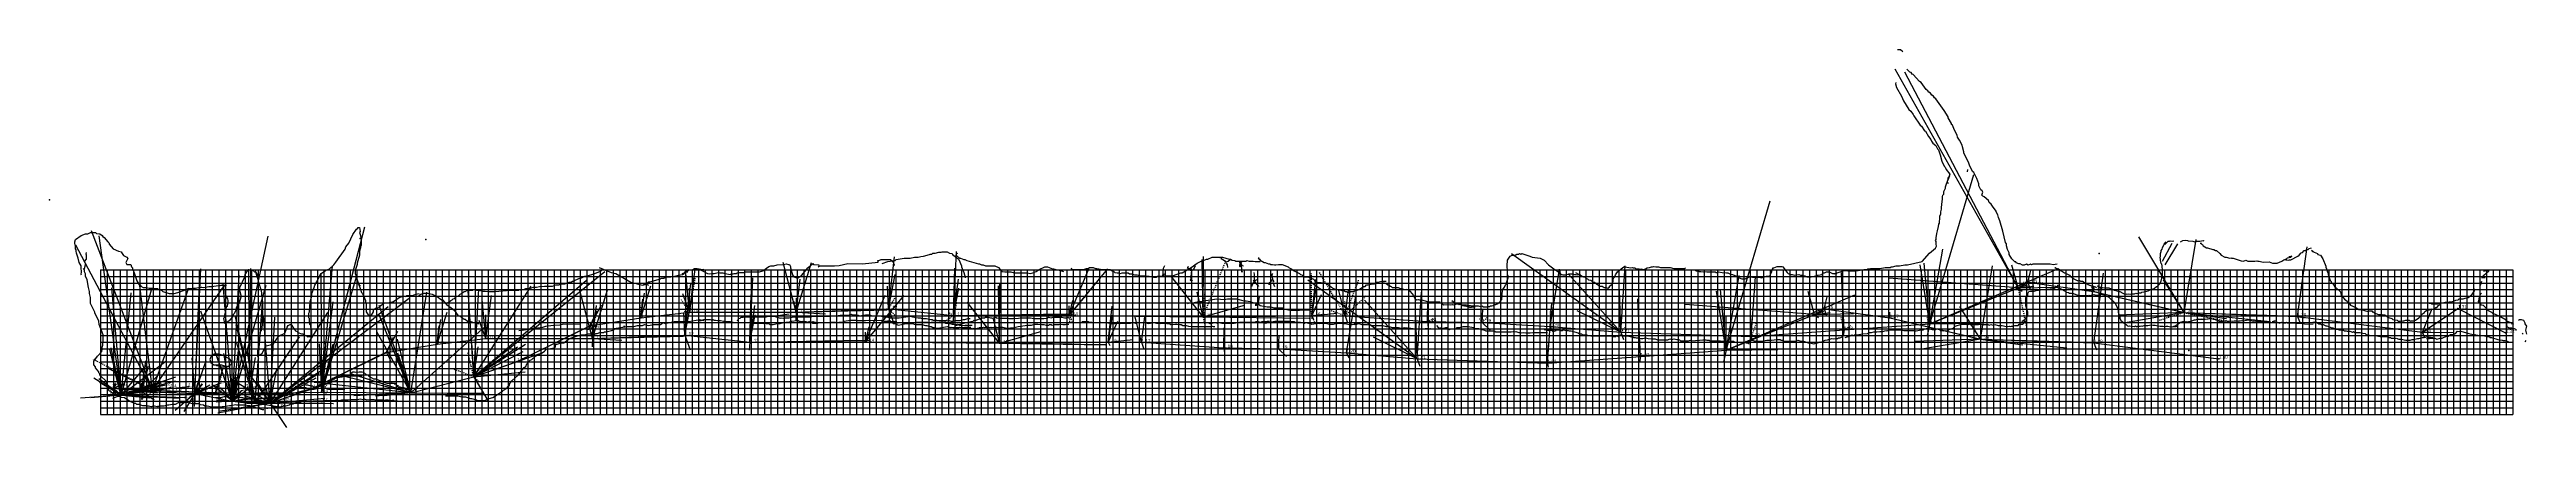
# Model space of a CAD drawing. Header units: millimetres. Extents: x -20 to 734, y -12 to 103.
import ezdxf

# ---------------------------------------------------------------- set-up
doc = ezdxf.new("R2010")
doc.units = ezdxf.units.MM
doc.linetypes.add('DASH', pattern=[0.6, 0.3, -0.3])

msp = doc.modelspace()

# ---------------------------------------------------------------- linework, layer by layer
at = {"layer": 'Black', "color": 0}
for points in [[(542.76, 103.14), (543.66, 103.14), (544.41, 102.54)], [(542.31, 93.09), (542.16, 92.64), (542.46, 91.59), (543.96, 88.89), (544.56, 87.54), (546.21, 84.84), (546.81, 84.39), (547.56, 83.34), (547.71, 82.89), (549.66, 80.04), (550.11, 79.74), (551.01, 78.39), (551.31, 78.24), (552.21, 76.59), (552.96, 75.69), (553.11, 75.24), (553.56, 74.64), (554.46, 73.89), (554.91, 72.84), (555.21, 72.54), (555.81, 71.04), (556.26, 69.09), (557.01, 67.59), (557.31, 67.29), (557.61, 66.54), (558.66, 65.19), (558.21, 63.54), (557.91, 62.94), (558.21, 62.34)], [(591.36, 37.74), (590.16, 37.59), (589.26, 37.74), (584.01, 37.74), (583.56, 37.59), (583.26, 37.74), (582.51, 37.44), (582.06, 37.74), (581.31, 37.44), (580.86, 37.44), (580.11, 37.89), (579.66, 37.89), (578.91, 38.19), (578.76, 38.49), (578.46, 38.49), (577.56, 39.39), (576.81, 40.74), (576.81, 41.19), (576.21, 42.24), (575.91, 43.29), (575.91, 43.89), (575.61, 44.34), (574.86, 47.79), (573.96, 50.94), (573.51, 51.99), (573.36, 52.74), (572.76, 53.64), (572.76, 53.94), (571.71, 55.44), (571.26, 56.04), (570.66, 56.49), (570.51, 57.09), (569.16, 58.29), (568.71, 58.44), (568.41, 58.74), (568.71, 59.64), (568.56, 60.09), (568.11, 60.39), (567.51, 61.59), (567.51, 62.19), (566.91, 63.84), (566.01, 65.64), (565.56, 65.94), (564.66, 67.89), (564.51, 68.49), (563.01, 71.64), (563.01, 71.94), (562.56, 73.44), (562.41, 74.04), (561.66, 75.54), (561.06, 76.44), (560.91, 77.04), (560.16, 78.54), (559.56, 80.04), (559.26, 80.34), (559.26, 80.64), (558.21, 82.29), (558.21, 82.59), (557.01, 84.54), (554.46, 88.14), (554.01, 88.44), (553.71, 88.89), (553.26, 89.19), (552.81, 89.79), (552.36, 90.09), (552.06, 90.54), (551.46, 90.99), (549.96, 93.09), (549.51, 93.39), (547.56, 95.49), (547.26, 95.64), (546.96, 96.09), (546.51, 96.24), (545.61, 97.14)], [(523.9, 34.8), (523.6, 34.8), (526.45, 35.85), (527.65, 35.7), (530.2, 35.7), (532, 36), (532.3, 36), (532.6, 36.15), (533.5, 36.15), (533.8, 36.3), (534.4, 36.3), (534.7, 36.45), (537.4, 36.45), (539.05, 36.75), (540.55, 36.75), (540.85, 36.9), (541.3, 36.9), (542.35, 37.2), (543.4, 37.2), (545.05, 37.5), (545.8, 37.5), (550.3, 38.55), (552.55, 41.1), (554.35, 42.6), (554.65, 43.2), (554.5, 43.8), (554.5, 44.7), (554.35, 45), (554.5, 45.3), (554.5, 45.75), (554.8, 47.1), (554.95, 47.85), (555.25, 49.2), (555.4, 49.95), (555.55, 50.25), (555.55, 50.85), (555.7, 51.45), (555.7, 52.35), (556, 53.1), (556, 53.7), (556.15, 54.45), (556.15, 55.05), (556.3, 55.95), (556.45, 57.6), (556.45, 58.35), (556.6, 58.8), (556.9, 59.1), (556.9, 59.85), (557.35, 60.9), (557.35, 61.35), (558.25, 63.6), (558.25, 63.9), (558.7, 64.65)], [(564.1, 66.6), (563.95, 65.85)], [(-9.75, 34.35), (-9.9, 34.65), (-9.75, 35.4), (-9.9, 36.6), (-9.9, 37.2), (-10.5, 38.25), (-10.8, 39.6), (-11.25, 41.1), (-11.4, 41.7), (-11.4, 42.15), (-11.55, 42.45), (-11.55, 43.2), (-11.85, 44.1), (-11.85, 44.55), (-11.55, 45.3), (-9.9, 46.5), (-8.55, 46.95), (-7.8, 46.95), (-7.05, 47.4), (-5.55, 47.4), (-5.25, 47.1), (-4.2, 46.95), (-3.45, 46.5), (-3.3, 46.2), (-2.85, 45.9), (-1.8, 44.55), (-1.35, 44.1), (-1.35, 43.8), (-0.15, 42.45), (1.5, 41.7), (2.4, 41.55), (2.4, 41.25), (3, 40.35), (4.05, 39.9), (4.35, 39.45), (3.75, 38.25), (4.05, 37.65), (5.25, 37.65), (5.4, 36.9), (5.7, 36.6), (5.7, 36.3), (6.3, 35.1), (7.05, 32.7), (7.65, 31.65), (8.1, 31.35), (8.25, 31.05), (9, 30.6), (9.9, 30.6), (10.8, 30.45), (11.85, 30.45), (12.75, 30.3), (13.35, 30.3), (13.65, 30), (13.95, 30), (14.7, 29.7), (15, 29.4), (16.95, 28.8), (18.45, 28.8), (19.5, 29.1), (21.6, 29.85), (22.65, 30.3), (23.1, 30.3), (23.85, 30.45), (24.9, 30.45), (26.25, 30.75), (26.85, 30.75), (27.3, 30.6), (28.95, 30.9), (29.85, 30.9), (30.45, 31.05), (31.95, 31.2), (32.4, 31.2), (32.7, 31.35), (34.35, 31.35)], [(43.95, 10.05), (44.25, 10.05), (45.15, 10.5), (46.35, 12.9), (47.7, 13.2), (48.75, 13.65), (49.65, 15), (49.95, 15.6), (50.55, 16.05), (51.9, 16.65), (52.2, 16.95), (52.8, 18.6), (53.1, 19.05), (53.7, 19.35), (54, 19.35), (54.75, 18.3), (55.35, 17.4), (55.8, 17.25), (56.1, 16.95), (57.15, 16.5), (57.6, 16.5), (57.9, 16.2), (58.65, 15.9), (58.95, 15.6), (59.7, 15.75), (60, 15.9), (60.3, 16.35), (60.3, 17.55), (60, 18.6), (60, 19.05), (59.7, 19.35), (59.7, 19.8), (59.55, 20.1), (59.55, 21.15), (59.4, 21.45), (59.4, 22.8), (59.55, 23.25), (59.55, 23.85), (59.7, 24.3), (59.7, 25.35), (60, 26.1), (59.85, 26.4), (60.3, 28.05), (60.3, 28.8), (61.05, 30.6), (61.2, 31.35), (61.8, 32.4), (62.85, 34.5), (63.15, 34.95), (64.5, 35.85), (65.7, 36.3), (67.05, 37.5), (67.65, 38.4), (70.5, 42.3), (70.65, 43.05), (71.55, 44.1), (72.75, 46.8), (73.95, 48.45), (74.25, 48.6), (74.4, 48.9), (74.85, 48.9), (75, 47.7), (74.85, 47.4), (75.3, 45.75), (75.3, 43.5), (75.15, 43.2), (75.15, 42.75), (74.85, 41.7), (74.85, 40.5), (74.1, 38.1), (74.1, 37.65), (73.5, 35.85), (73.5, 34.95), (73.95, 33.9), (74.1, 32.85), (74.4, 31.8), (75, 31.05)], [(45.75, -6.6), (45.3, -6.6), (41.4, -5.4), (40.95, -5.4), (40.05, -5.25), (37.5, -5.25), (37.2, -5.1), (35.7, -5.4), (35.25, -5.4), (33.45, -5.7), (33, -5.7), (32.1, -5.85), (29.85, -5.85), (28.5, -5.55), (27.75, -5.55), (27.3, -5.25), (26.4, -5.1), (26.1, -4.8), (24, -4.8), (22.35, -4.35), (21.15, -4.5), (19.65, -4.5), (18.75, -4.95), (17.85, -4.95), (16.8, -5.25), (16.35, -5.25), (15.3, -5.55), (14.1, -5.55), (13.8, -5.7), (13.5, -5.55), (13.2, -5.7), (12.45, -5.55), (12, -5.55), (11.4, -5.7), (10.65, -5.55), (10.2, -5.55), (9.9, -5.4), (8.85, -5.4), (7.8, -4.95), (7.05, -4.95), (6.75, -4.65), (6.45, -4.65), (4.95, -4.05), (3.3, -3), (2.4, -2.85), (2.1, -2.55), (1.5, -2.55), (1.2, -2.25), (0.9, -2.25), (0.45, -1.95), (0.15, -1.95), (-0.75, -1.2), (-0.9, -0.9), (-1.35, -0.9), (-1.65, 0.15), (-1.65, 0.75), (-2.4, 2.25), (-3.9, 3.6), (-4.2, 4.05), (-4.2, 4.35), (-4.5, 4.65), (-4.5, 4.95), (-5.55, 6.15), (-5.55, 6.45), (-6, 7.05), (-6, 8.25), (-4.95, 9.75), (-3.6, 11.1), (-3.45, 11.85), (-3.45, 12.45), (-3.3, 13.05), (-3.3, 13.8), (-3.15, 14.1), (-3.15, 16.2), (-4.35, 19.35), (-4.5, 20.4), (-5.25, 21.9), (-5.7, 22.8), (-5.7, 23.1), (-7.05, 25.8), (-7.05, 27.6), (-7.35, 28.8), (-7.35, 29.4), (-7.65, 30.6), (-8.1, 33), (-8.55, 34.05), (-8.55, 34.8), (-8.85, 35.4), (-8.85, 35.85), (-9.15, 36.45), (-8.85, 36.15), (-8.85, 36.45), (-8.55, 37.5), (-8.55, 37.95), (-8.85, 38.55), (-8.25, 39.3), (-8.25, 40.5), (-8.4, 40.8), (-8.25, 41.25)], [(178.05, 36.3), (180.75, 34.95), (181.2, 34.8), (181.95, 34.95), (182.7, 34.95), (183.9, 35.25), (184.5, 35.1), (185.4, 35.1), (186, 34.95), (187.65, 34.65), (187.95, 34.8), (188.55, 34.8), (188.85, 34.95), (189.45, 34.95), (189.75, 35.1), (190.2, 35.1), (190.5, 35.25), (192, 35.25), (192.3, 35.4), (196.5, 35.4), (197.55, 35.7), (199.35, 37.05), (199.95, 37.2), (200.85, 37.2), (201.9, 37.5), (203.85, 37.65), (204.6, 37.8), (205.35, 37.65), (205.65, 37.65), (205.95, 37.05), (205.95, 36.6), (206.55, 34.5), (207, 33.9), (208.05, 33.45), (209.4, 34.35), (211.2, 36.6), (212.7, 37.95), (213, 37.65), (214.35, 37.5), (214.65, 37.5)], [(214.35, 36.9), (214.8, 37.2), (219.3, 37.2), (220.8, 37.35), (223.35, 37.95), (227.85, 37.8), (232.65, 38.4), (232.5, 38.85), (232.8, 38.85), (233.55, 39.15), (236.4, 39.15), (237, 38.7), (237.45, 37.65), (237.45, 37.35)], [(233.8, 37.95), (235.6, 38.55), (237.85, 38.85), (238.15, 39.15), (240.55, 39.6), (242.35, 39.6), (243.7, 39.9), (244.75, 39.9), (245.65, 40.05), (246.4, 40.2), (248.2, 40.65), (248.5, 40.8), (248.95, 40.8), (249.25, 41.1), (250, 41.1), (251.05, 41.4), (251.8, 41.4), (252.1, 41.55), (253.6, 41.55), (254.35, 41.1), (255.1, 40.95), (255.25, 40.65), (256.9, 39.45), (257.2, 39.15), (257.95, 37.2), (257.95, 36.9), (258.7, 35.25), (258.85, 34.5), (259.15, 33.9), (259.15, 33.6)], [(256.75, 40.95), (256.3, 40.8), (256.45, 40.35), (257.35, 39.6), (257.65, 39.6), (258.7, 39.15), (259, 39.15), (259.6, 38.85), (260.35, 38.7), (263.2, 37.8), (263.5, 37.8), (264.1, 37.5), (264.55, 37.5), (265.3, 37.2), (268.15, 37.2), (269.2, 36.75), (270.25, 35.55), (271.15, 35.4), (272.95, 35.4), (274, 35.1), (277.9, 35.1), (278.95, 34.95), (279.7, 35.1), (280.75, 35.55), (281.65, 36.15), (283.3, 36.9), (284.2, 36.9), (285.7, 36.3), (286, 36.3), (287.05, 36), (287.35, 36), (289, 35.55), (289, 35.55)], [(291.55, 36.45), (291.25, 36.3), (291.85, 36.15), (295.15, 36.15), (296.05, 36.45), (296.5, 36.45), (296.95, 36.75), (298, 36.75), (298.75, 36.45), (299.2, 36.45), (300.85, 36.15), (303.25, 36.15), (303.85, 35.7), (304.3, 35.55), (304.6, 35.25), (305.35, 35.1), (305.8, 35.1), (306.4, 34.95), (306.85, 35.1), (308.65, 35.1), (309.1, 34.8), (309.85, 34.8), (310.6, 34.5), (311.35, 34.5), (312.4, 34.2), (313.75, 34.2), (314.05, 34.05), (315.1, 34.05), (316.45, 33.75), (317.2, 33.75), (317.65, 34.05), (319.45, 34.2), (322.15, 34.2), (324.7, 35.1), (325.15, 35.1), (327.85, 36.75), (329.65, 38.1), (331.3, 38.85), (331.6, 38.85), (332.5, 39.3), (332.95, 39.3), (334.3, 39.9), (335.65, 39.9), (336.4, 39.75)], [(335.65, 39.9), (337.45, 39.9), (339.4, 39.3), (339.85, 39.3), (340.3, 39), (341.2, 38.85), (341.5, 38.7), (344.5, 38.7), (344.8, 38.85), (345.55, 38.7), (346.75, 38.7), (347.35, 38.55), (348.85, 38.55), (348.85, 38.55)], [(337.15, 39.75), (336.85, 39.75), (337, 39.45), (338.05, 38.85), (338.35, 38.4), (339.1, 38.7), (339.7, 39.15)], [(338.5, 38.1), (338.8, 37.5), (338.95, 36.75)], [(343.3, 38.25), (342.55, 37.5), (342.55, 37.2), (342.7, 36.9)], [(343, 37.95), (342.7, 38.1), (342.7, 38.55), (343.15, 36.6), (343.15, 35.4), (343.6, 35.55)], [(343.15, 38.25), (342.7, 38.4), (343.3, 37.35), (343.75, 37.2)], [(348.55, 39.6), (348.25, 39.6), (348.7, 39.3), (348.85, 39), (350.05, 38.25), (350.35, 38.25), (351.4, 37.8), (351.85, 37.8), (352.15, 37.65), (352.6, 37.65), (353.2, 37.5), (353.65, 37.5), (354.4, 37.65), (355.6, 37.65), (357.4, 36.9), (357.7, 36.6), (358.15, 36.45), (359.2, 35.7), (360.85, 34.95), (361.15, 34.65), (361.6, 34.5), (361.75, 34.2), (362.2, 33.9), (363.7, 33.75), (365.05, 33.15), (365.35, 32.85), (365.5, 32.4), (365.95, 32.4), (366.25, 32.25), (368.65, 32.1), (368.95, 31.8), (369.7, 31.5), (370.6, 30.75), (371.2, 30.3), (371.95, 30.15), (372.25, 30), (372.7, 30), (373.75, 29.7), (374.35, 29.7), (374.8, 29.4), (375.1, 29.4), (375.4, 29.25), (376.15, 29.25), (376.45, 29.4), (377.05, 29.4), (379, 30), (380.35, 30.9), (380.8, 30.9), (381.25, 31.5), (381.7, 31.5), (383.05, 31.8), (383.5, 31.8), (384.25, 32.25), (384.7, 32.25), (385.9, 32.55), (387.25, 32.55)], [(404.2, 25.65), (404.65, 25.35), (405.85, 25.5), (406.9, 25.35), (407.35, 25.5), (407.65, 25.35), (408.7, 25.65), (409.45, 25.65), (410.2, 25.35), (411.55, 25.35), (412.15, 25.2), (412.75, 25.2), (413.05, 25.05), (415.15, 25.05), (415.9, 24.9), (416.35, 25.05), (416.8, 24.75), (417.85, 24.75), (418.15, 24.9), (418.6, 24.9), (418.9, 25.05), (419.35, 25.05), (419.8, 25.2), (420.1, 25.5), (420.55, 25.5), (421.3, 25.8), (422.35, 27), (422.35, 27.6), (422.5, 27.9), (422.5, 28.35), (422.35, 28.65), (422.5, 28.95), (422.65, 30), (423.25, 30.75), (423.55, 31.5), (423.85, 31.8), (423.85, 32.1), (424.3, 33.6), (424.3, 34.05), (424.15, 34.65), (424.15, 36.15), (424, 36.75), (424, 37.8), (424.15, 38.4), (424.15, 39), (424.9, 40.2), (425.5, 40.5), (426.4, 40.5), (427, 40.8), (427.45, 40.8), (427.75, 40.95), (428.2, 40.8), (428.5, 40.95), (430.9, 40.2), (431.65, 39.9), (434.05, 39.6), (435.25, 39), (436.6, 37.5), (438.25, 36.3), (440.05, 35.1), (440.35, 34.65), (440.65, 34.65), (440.95, 34.5), (441.85, 34.5), (442.9, 34.8), (443.95, 34.8), (444.55, 34.65), (445, 34.65), (445.45, 34.5), (446.05, 34.65), (446.35, 34.5)], [(603.91, 31.04), (603.61, 31.04), (603.91, 30.74), (604.61, 30.74), (605.11, 30.54), (605.31, 30.64), (605.81, 30.54), (607.11, 30.54), (608.71, 29.84), (609.21, 29.74), (610.11, 29.44), (610.41, 29.44), (611.31, 28.94), (611.91, 28.64), (612.21, 28.74), (612.41, 28.64), (613.11, 28.74), (613.71, 28.64), (614.11, 28.74), (614.91, 28.74), (615.31, 28.94), (615.61, 28.84), (616.31, 29.04), (616.91, 29.04), (617.11, 29.24), (617.71, 29.34), (619.01, 29.64), (620.11, 30.14), (620.91, 30.34), (621.61, 30.94), (621.81, 30.94), (622.51, 31.64), (623.01, 32.54), (623.41, 34.44), (623.41, 36.34), (623.31, 36.74), (623.31, 37.24), (623.21, 37.74), (623.01, 37.94), (622.91, 38.44), (622.81, 38.84), (622.81, 39.34), (622.71, 39.54), (622.81, 40.24), (622.81, 41.04), (623.01, 41.64), (623.01, 41.94), (623.31, 42.34), (623.41, 42.74), (623.91, 43.84), (624.51, 44.54)], [(623.46, 38.64), (626.31, 44.19)], [(624.11, 43.74), (625.11, 44.74), (625.51, 44.74), (625.71, 44.84), (626.41, 44.74), (626.91, 44.84)], [(624.21, 37.59), (628.11, 43.89)], [(628.91, 44.54), (629.61, 44.94), (630.41, 45.04), (631.01, 44.94), (631.21, 44.84), (632.61, 44.74), (633.21, 44.54), (633.71, 44.74), (634.81, 44.74), (635.81, 44.94), (636.01, 44.84)], [(635.31, 44.04), (635.01, 44.19), (635.61, 43.74), (635.76, 43.29), (636.81, 42.69), (637.11, 42.69), (638.76, 42.24), (639.06, 42.24), (639.51, 41.94), (639.81, 41.94), (640.86, 41.04), (641.31, 40.44), (642.36, 39.84), (642.81, 39.84), (643.86, 39.54), (644.16, 39.69), (644.46, 39.54), (644.91, 39.54), (647.31, 38.79), (648.06, 38.64), (648.81, 38.94), (649.41, 38.64), (651.51, 38.64), (652.11, 38.79), (652.41, 38.64), (652.86, 38.64), (654.06, 38.34), (655.86, 38.49), (656.91, 38.04), (658.26, 38.04), (659.76, 38.64), (660.36, 39.09), (661.11, 39.39), (661.41, 39.69), (662.46, 39.84), (662.76, 40.14), (662.16, 39.99), (661.86, 39.99)], [(660.96, 38.94), (661.26, 39.09), (661.71, 38.94), (662.01, 39.09), (662.46, 39.09), (664.56, 40.14), (665.01, 40.44), (665.61, 41.19), (666.06, 41.34), (666.51, 41.94), (666.96, 41.94), (667.26, 42.24), (667.71, 42.24), (668.01, 42.54), (668.76, 42.69)], [(669.36, 41.49), (668.76, 41.94), (669.06, 41.64), (670.56, 41.04), (670.71, 40.74), (671.46, 40.44), (672.21, 39.39), (673.11, 37.14), (673.11, 36.84), (673.56, 35.79), (673.56, 35.49), (673.86, 35.04), (673.86, 34.59), (674.46, 32.79), (674.76, 32.49), (674.76, 32.19), (675.21, 31.89), (675.81, 30.84), (675.96, 30.54), (676.26, 30.54), (677.61, 29.34), (677.76, 28.29), (678.81, 27.09), (679.56, 26.49), (679.86, 25.89), (680.31, 25.74), (680.61, 25.29), (682.26, 24.54), (683.16, 23.94), (683.91, 23.94), (685.86, 23.34), (686.31, 23.49), (687.21, 23.49), (687.21, 23.19), (687.51, 23.19), (687.81, 22.89), (689.16, 22.44), (690.21, 22.44), (691.11, 22.29), (692.16, 21.54), (693.21, 21.24), (693.51, 20.94), (694.26, 20.79), (694.86, 20.64), (695.16, 20.34), (695.76, 20.34), (696.51, 20.49), (696.81, 20.49), (697.41, 20.64), (698.46, 20.64), (698.76, 20.34), (699.06, 20.49), (699.81, 20.49), (700.41, 20.64), (701.46, 21.39), (702.51, 22.59), (703.11, 23.04), (703.26, 23.34), (704.01, 23.79), (704.61, 23.79), (705.21, 24.09), (705.66, 24.09), (706.26, 24.24), (706.56, 24.54), (706.86, 24.54), (707.46, 25.29), (707.76, 25.44)], [(34.2, 31.35), (33.9, 31.05), (33.9, 28.95), (34.05, 28.65), (34.05, 28.2), (34.65, 27.15), (34.8, 26.55), (34.5, 24.9), (34.2, 24.6), (33.9, 22.95), (33.6, 21.9), (33.6, 21.45), (33.45, 21.15), (33.75, 19.8), (34.05, 19.8), (35.55, 20.85), (36.3, 21.75), (36.6, 22.65), (36.9, 22.95), (37.35, 24), (37.35, 24.45), (38.25, 25.95), (38.85, 27.75), (38.85, 28.2), (38.4, 29.7), (38.4, 30.6), (39.9, 33.9), (40.05, 34.65), (40.95, 36), (41.55, 36.15), (42.6, 35.7), (42.9, 35.4), (43.35, 35.25), (43.8, 34.35), (43.65, 33.9)], [(43.2, 36.15), (43.2, 35.55), (43.5, 34.35), (43.5, 34.05), (43.8, 33.45), (43.95, 32.55), (44.85, 29.7), (45, 28.8), (45, 28.05), (45.15, 27.6), (45.15, 26.7), (45.3, 26.4), (45.15, 25.95), (45.3, 25.5), (45.3, 24.15), (45.15, 23.85), (45.3, 23.55), (45.3, 21.6), (45.15, 20.7), (45.15, 19.2), (44.85, 17.4), (44.55, 17.1), (44.4, 15), (44.1, 12.6), (44.1, 12), (43.8, 11.4), (43.8, 9.75), (44.1, 9.15)], [(74.1, 33), (75.45, 29.1), (75.75, 28.8), (76.65, 26.7), (76.65, 26.25), (76.8, 25.65), (76.8, 23.25), (77.4, 22.35), (78, 22.2), (78.45, 22.2), (79.05, 23.25), (79.05, 23.85), (79.65, 24.3), (80.4, 24.45), (80.85, 24.6), (81.3, 25.2), (82.35, 25.95), (83.85, 26.1), (85.2, 26.4), (87.15, 27.75), (87.45, 27.75), (87.75, 27.9), (88.2, 27.9), (88.5, 28.05), (88.95, 27.9), (89.25, 28.2), (90.9, 28.2), (91.95, 28.65), (93, 28.8)], [(101.25, 25.8), (102.6, 26.7), (103.05, 26.85), (103.35, 27.15), (103.8, 27.3), (104.1, 27.75), (104.55, 28.05), (104.85, 28.05), (105.45, 28.65), (106.35, 29.1), (106.65, 29.4), (106.95, 29.4), (107.7, 29.85), (109.2, 29.85), (109.5, 30), (110.4, 29.85), (111.3, 29.85), (112.2, 29.55), (113.1, 29.55), (113.85, 29.4), (116.1, 29.4), (119.55, 29.7), (120.3, 29.85), (123.15, 29.85), (123.45, 30), (123.9, 29.85), (124.5, 30), (124.8, 30), (125.4, 30.3), (126.6, 30.3), (127.65, 30.75), (128.7, 30.75), (129.6, 30.9), (131.1, 31.05), (133.5, 31.05), (134.55, 31.5), (135.45, 31.5), (135.75, 31.65), (136.2, 31.65), (136.8, 31.8), (137.25, 31.8), (137.55, 31.95), (138, 31.95), (138.6, 32.25), (139.2, 32.25), (139.65, 32.55), (140.1, 32.55), (140.4, 32.85), (142.05, 33.6), (142.35, 33.6), (143.4, 34.05), (144.15, 34.2), (146.1, 34.8), (147.9, 35.55), (148.2, 35.85), (148.5, 35.85)], [(147.75, 36.75), (151.35, 35.25), (152.85, 34.95), (157.35, 32.25), (160.95, 31.35), (162.15, 31.65), (162.75, 31.35)], [(161.25, 31.5), (161.55, 31.8), (162.45, 32.1), (162.75, 32.4), (163.2, 32.4), (166.35, 33.3), (166.65, 33.45), (167.4, 33.45), (167.85, 33.75), (169.5, 33.9), (171.15, 34.2), (171.9, 34.35), (173.1, 34.65), (173.55, 34.95), (174, 35.55), (174.45, 35.55), (175.05, 36), (174, 35.55)], [(172.95, 34.95), (174.45, 35.4), (174.75, 35.4)], [(179.55, 36.15), (179.25, 36), (177.6, 36.3), (176.7, 36.3), (176.25, 36), (174.75, 35.85)], [(319.75, 37.2), (319.3, 36.45), (319.15, 33.9), (319.45, 34.65), (319.75, 34.8)], [(327.1, 36.9), (326.65, 36.75), (328, 35.7), (328.75, 36.45), (329.2, 37.35)], [(328, 36.3), (327.55, 36.15), (327.85, 35.85), (328, 35.4), (327.85, 35.1), (327.85, 34.5), (327.7, 33.9), (327.85, 33.3), (327.55, 33), (328, 32.7), (328.3, 32.85)], [(347.95, 32.85), (347.65, 33), (346.45, 31.65), (346, 30.9), (346.45, 31.2), (347.05, 32.55), (348.4, 30.9)], [(346.75, 33), (346.9, 32.55), (347.5, 32.1), (347.65, 31.8), (347.95, 31.8)], [(346.9, 35.25), (347.05, 34.65), (347.05, 33), (347.35, 31.95), (347.8, 31.8)], [(352.75, 33), (352.3, 32.85), (352.15, 32.4), (351.55, 31.95), (351.4, 31.65), (351.85, 31.65)], [(352.6, 34.95), (352.45, 34.65), (352.45, 34.05), (352.75, 32.85), (353.05, 32.4)], [(352.9, 32.7), (352.75, 32.25), (353.2, 30.9)], [(385.75, 32.1), (386.65, 32.1), (387.1, 31.95), (387.7, 31.5), (388.15, 31.35), (388.3, 31.05), (388.75, 30.9), (389.05, 30.6), (390.85, 30.6), (391.45, 30.3), (391.9, 30.3), (392.8, 30), (393.4, 30.15), (394, 30), (395.5, 28.2), (395.95, 27.3), (396.4, 26.85), (397, 27), (397.3, 26.85), (398.05, 26.85), (399.7, 26.4), (401.2, 26.25), (403.6, 26.25)], [(444.85, 35.25), (445.9, 34.65), (447.25, 33.9), (447.7, 33.75), (448, 33.45), (448.45, 33.3), (448.75, 33), (449.5, 32.85), (449.8, 32.7), (449.95, 32.4), (450.55, 32.25), (451.15, 31.65), (451.45, 31.65), (452.2, 31.05), (452.95, 31.05), (453.55, 30.6), (454.15, 30.6), (454.6, 30.45), (455.2, 30.75), (455.2, 31.05), (455.95, 31.65), (456.25, 32.55), (456.25, 33), (456.4, 33.45), (456.7, 33.75), (457, 34.5), (457.6, 35.4), (459.25, 36.75), (459.7, 37.05), (460, 37.05)], [(459.85, 36.9), (461.65, 36.6), (462.1, 36.75), (462.4, 36.6), (462.85, 36.6), (463.15, 36.3), (464.05, 36.3), (464.5, 36.15), (464.8, 36.3), (465.4, 36.15), (466.15, 36.3), (466.6, 36.6), (467.35, 36.75), (467.95, 36.9), (468.25, 36.9), (468.55, 37.05), (469.3, 36.9), (470.05, 36.9), (470.65, 36.75), (473.65, 36.75), (474.7, 36.45), (478, 36.45), (478.3, 36.6)], [(478.75, 36), (478.75, 36), (481.15, 36), (481.6, 35.7), (482.2, 35.7), (482.5, 35.55), (482.95, 35.55), (483.7, 35.4), (484.15, 35.55), (484.75, 35.4), (487.3, 35.4), (487.6, 35.25), (488.05, 35.25), (488.35, 35.4), (489.4, 35.25), (490.75, 35.1), (491.2, 35.1), (491.8, 34.8), (492.55, 34.65), (493.75, 34.05), (494.05, 33.75), (495.4, 33.3), (496.45, 33.3), (497.8, 33.9), (498.7, 33.75), (500.8, 33.75), (501.4, 33.6), (502.9, 34.05), (503.95, 34.2), (504.55, 35.4), (504.55, 35.85), (504.85, 36.3), (504.85, 36.6), (505.15, 36.6), (506.2, 37.05), (507.55, 37.05), (507.85, 36.9), (509.2, 35.25), (509.5, 34.95), (510.25, 34.65), (510.7, 34.65), (511.45, 34.35), (512.8, 34.65), (513.25, 34.35), (513.7, 34.35), (514, 34.2), (514.6, 34.2), (515.2, 33.9), (516.55, 33.9), (517.45, 34.05), (517.75, 34.05), (518.2, 34.35), (518.65, 34.35), (519.85, 34.65), (520.15, 35.1), (520.6, 35.1), (521.2, 35.4), (521.95, 35.4), (523, 34.95), (524.35, 34.95), (524.05, 35.1)], [(580.6, 20.25), (581.65, 21), (582.4, 22.05), (582.4, 23.1), (581.8, 25.05), (581.8, 27.45), (582.4, 28.35), (582.4, 28.8), (582.7, 29.4), (583.3, 29.55), (584.35, 29.55), (584.95, 29.7), (587.05, 30), (587.5, 30), (588.1, 30.15), (590.35, 30.3), (591.1, 30.9), (591.4, 30.9), (591.7, 31.35), (592, 31.5)], [(587.95, 29.85), (588.4, 30.15), (590.05, 30.3), (591.25, 30.75), (592, 30.3), (592.3, 30.3), (593.8, 29.55), (594.1, 29.25), (594.85, 29.1), (595.15, 28.95), (595.6, 28.95), (595.9, 28.8), (596.35, 28.8), (597.55, 28.35), (598, 28.35), (598.3, 28.2), (600.7, 28.2), (601, 28.35), (601.3, 28.2), (602.5, 28.5), (603.1, 28.35), (603.55, 28.35)], [(590.75, 36.68), (590.63, 36.68), (591.75, 36.28), (592.63, 35.72), (592.99, 35.52), (593.63, 35.08), (593.71, 35.08), (595.07, 34.4), (595.35, 34.12), (595.47, 34.08), (595.55, 33.96), (595.91, 33.72), (596.23, 33.48), (596.43, 33.28), (597.23, 32.88), (597.51, 32.76), (597.59, 32.68), (598.19, 32.76), (598.39, 32.68), (598.47, 32.6), (599.03, 32.56), (599.19, 32.44), (599.27, 32.44), (599.35, 32.32), (599.71, 32.16), (599.83, 32.04), (599.95, 32.04), (600.03, 31.96), (600.19, 31.96), (600.39, 31.8), (600.47, 31.8), (600.83, 31.56), (601.19, 31.4), (601.27, 31.4), (601.47, 31.28), (601.75, 31.16), (601.87, 31.16), (602.07, 31.04), (602.23, 31.04), (602.31, 30.96), (602.39, 31), (602.59, 30.96), (602.67, 30.88), (602.83, 30.84), (603.03, 30.8), (603.35, 30.64)], [(590.79, 36.8), (590.87, 36.68), (590.87, 36.6), (590.95, 36.52), (591.11, 36.48)], [(718.26, 30.24), (718.26, 29.64), (717.21, 28.14), (716.46, 27.54), (715.41, 27.24), (714.81, 27.09), (713.61, 27.09), (713.31, 26.79), (712.56, 26.64), (711.36, 26.19), (710.61, 26.19), (710.31, 26.04), (709.41, 26.04), (707.16, 25.59), (705.36, 25.59), (705.06, 25.74), (704.61, 25.74), (704.31, 25.89)], [(720.51, 32.49), (720.06, 31.29)], [(721.11, 35.64), (722.76, 35.94), (722.61, 35.49), (720.51, 33.69), (721.56, 33.69)], [(92.85, 28.2), (93.45, 28.65), (94.5, 28.95), (95.55, 28.95), (96.9, 28.65), (98.4, 27.9), (99.75, 26.85), (100.05, 26.85), (101.25, 25.5), (102.75, 24.45), (103.65, 23.7), (104.85, 22.05), (105.3, 22.05), (106.65, 21), (106.95, 21), (107.7, 20.4), (108.45, 20.4), (109.5, 19.95), (109.8, 19.95), (110.85, 19.65), (111.15, 19.65)], [(347.95, 26.1), (347.95, 25.8), (347.5, 25.05), (347.5, 25.35), (347.65, 25.95), (348.25, 25.5)], [(347.95, 27.75), (348.55, 27.75), (348.25, 25.95)], [(407.2, 26.7), (408.1, 25.95), (408.7, 25.65), (409.15, 25.65), (409.45, 25.5), (409.75, 25.65), (410.5, 25.2), (412.15, 24.9), (412.6, 24.6), (413.2, 24.6), (413.95, 24.75), (414.25, 24.75)], [(603.71, 28.24), (603.21, 28.24), (604.31, 28.44), (604.61, 28.64), (605.11, 28.54), (605.61, 28.44), (605.81, 28.24), (606.11, 28.24), (607.11, 27.74), (609.01, 25.84), (609.91, 23.94), (609.91, 23.14), (610.41, 21.64), (610.41, 21.34), (610.71, 20.54), (612.51, 19.24), (612.81, 18.94), (613.21, 18.84), (613.51, 18.94), (614.01, 18.84), (614.91, 18.74), (615.21, 18.94), (615.41, 18.74), (615.71, 18.74), (615.91, 18.84), (616.61, 18.84), (617.11, 18.94), (617.31, 18.84), (617.81, 19.04), (618.91, 19.04), (620.01, 19.24), (620.51, 19.14), (621.21, 19.14), (621.61, 19.04), (622.01, 18.94), (622.71, 18.84), (623.61, 18.84), (624.11, 18.74), (624.51, 18.84), (625.01, 18.84), (625.81, 18.64), (626.01, 18.74), (626.31, 18.64), (626.71, 18.74), (627.61, 18.74), (628.01, 18.84), (628.21, 18.84)], [(730.26, 19.59), (729.96, 19.44), (729.66, 19.74), (728.16, 20.34), (728.01, 20.64), (726.06, 21.84), (724.71, 22.44), (723.96, 22.74), (723.66, 23.04), (722.61, 23.49), (721.11, 25.14), (720.51, 25.29), (719.61, 26.34), (719.76, 26.94), (719.76, 27.24), (720.21, 28.59), (720.51, 28.89)], [(100.95, -2.4), (104.7, -2.4), (105.9, -2.7), (107.1, -2.7), (108.6, -3.15), (108.9, -3.15), (110.4, -3.6), (110.7, -3.75), (112.95, -3.75), (114.3, -3.15), (115.35, -2.85), (118.35, -0.9), (118.65, -0.6), (119.55, -0.15), (119.7, 0.3), (120.45, 0.9), (120.6, 1.35), (121.2, 2.25), (123.15, 4.05), (124.35, 5.55), (124.95, 6.3), (125.4, 6.6), (125.7, 7.35), (126.75, 8.55), (127.2, 8.7), (128.4, 9.75), (129.45, 10.2), (129.75, 10.5), (130.05, 10.5), (131.1, 11.25), (131.7, 11.85), (134.1, 12.3), (134.4, 12.6), (134.55, 13.35), (135, 13.35), (135.9, 13.65), (136.95, 13.8), (138.75, 15.15), (141.45, 16.05), (141.9, 16.05), (142.2, 16.2), (142.95, 16.2), (143.55, 16.35), (143.85, 16.35), (144.15, 16.5), (146.4, 16.5), (146.7, 16.65), (147.15, 16.65), (147.9, 16.95), (149.1, 16.95), (149.4, 17.1), (149.85, 17.1), (151.5, 17.55), (152.25, 17.7), (152.55, 18), (153.3, 18), (154.2, 18.45), (154.95, 18.6), (155.55, 18.75), (155.1, 18.75)], [(141.9, 19.35), (139.8, 19.5), (138.15, 19.35), (136.8, 19.5), (135.75, 19.2), (133.8, 19.05), (131.4, 18.75), (130.5, 18.45), (129, 18.3), (128.7, 18.15), (127.65, 18.15), (127.35, 18), (126.9, 18), (126.6, 17.85), (126.15, 17.85), (124.35, 17.55), (123.3, 17.4)], [(152.25, 18.15), (154.35, 18.45), (156.15, 18.75), (158.25, 18.75), (159.45, 19.05), (160.95, 19.05), (161.55, 19.35), (162.75, 19.05), (164.25, 19.35), (166.35, 19.35), (167.25, 19.95), (167.85, 19.65), (170.55, 20.25), (175.05, 20.25), (178.35, 20.85), (179.55, 20.55)], [(178.5, 20.55), (178.2, 20.55), (178.8, 20.55), (179.55, 20.85), (181.5, 20.85), (182.1, 20.7), (182.4, 20.85), (182.7, 20.7), (183.15, 20.7), (183.75, 20.55), (184.65, 20.55), (185.55, 20.4), (185.85, 20.4), (186.15, 20.25), (187.65, 20.25), (188.55, 20.1), (190.05, 19.95), (194.1, 19.95), (194.4, 19.8), (196.95, 19.8), (197.85, 19.65), (198.3, 19.8), (198.6, 19.65), (199.35, 19.65), (199.65, 19.35), (200.7, 19.35), (201.9, 19.65), (202.8, 19.65), (203.85, 19.95), (204.3, 19.95), (204.6, 20.1), (205.35, 20.1), (206.4, 20.4), (207.9, 20.55), (208.2, 20.7), (208.5, 20.4), (208.8, 20.4), (209.1, 20.25), (209.55, 20.4), (210.15, 20.25), (210.6, 20.25), (211.2, 20.1), (211.8, 20.4), (212.4, 20.1), (212.7, 20.25), (213.45, 20.1)], [(212.4, 19.95), (212.7, 19.8), (214.2, 19.8), (214.5, 19.95), (217.35, 19.95), (218.1, 20.1), (219.6, 20.1), (220.05, 19.95), (220.65, 20.1), (221.85, 20.1), (222.3, 20.4), (224.25, 20.7), (225.9, 20.7), (226.2, 20.55), (228.75, 20.55), (229.65, 20.7), (230.4, 20.55), (233.55, 20.7), (234.45, 20.4), (235.35, 20.4), (235.65, 20.25), (235.95, 20.4), (236.25, 20.25), (236.7, 20.25), (237.45, 20.4), (238.05, 20.25), (238.35, 20.25)], [(235.45, 20.55), (236.05, 20.4), (236.35, 20.1), (236.8, 20.1), (237.7, 19.8), (239.8, 19.95), (240.85, 19.65), (243.1, 19.65), (243.85, 19.35), (245.95, 19.35), (247, 19.05), (247.45, 19.05), (248.5, 18.75), (248.8, 18.75), (249.25, 18.45), (249.55, 18.45), (250.15, 18.3), (250.9, 18.3), (252.55, 18.6), (253.75, 18.75), (254.5, 18.45), (254.8, 18.6), (255.55, 18.45), (257.2, 18.45), (257.5, 18.6), (258.25, 18.45), (258.7, 18.45), (259, 18.6), (260.8, 18.6)], [(236.2, 20.55), (237.25, 19.65), (237.7, 19.65), (238.75, 19.2), (241.15, 19.65), (242.95, 19.65), (243.25, 19.95), (243.7, 19.95), (244.3, 20.1), (247.75, 20.1), (248.2, 19.95), (248.8, 20.1), (252.55, 20.1), (253.15, 19.8), (253.75, 19.8), (254.05, 19.65), (254.5, 19.65), (255.1, 19.5), (255.7, 19.5), (256.45, 19.35), (256.75, 19.5), (257.35, 19.2), (258.1, 19.2), (258.4, 19.05), (259.15, 19.2), (259.6, 19.2), (259.9, 19.05), (260.2, 19.2), (261.25, 19.2)], [(256.45, 19.35), (256.3, 19.05), (259.3, 19.95), (259.6, 19.95), (260.8, 20.25), (261.55, 20.4), (261.85, 20.7), (262.15, 20.55), (264.25, 21.45), (265, 21.45), (265.3, 21.6), (266.05, 21.6), (266.8, 21.45), (267.1, 21.45), (267.4, 21.3), (268.45, 21.6), (268.75, 21.3), (269.5, 21.45), (269.8, 21.3), (271.75, 21.3), (272.35, 21.15), (273.7, 21.15), (275.35, 21.3), (275.8, 21.45), (278.95, 21.45), (280, 21.15), (283, 21.15), (283.9, 21.3), (284.2, 21.3), (284.5, 21.6), (285.25, 21.45), (285.85, 21.6), (288.55, 21.6), (289.3, 21.45), (289.9, 21.45), (290.35, 21.6), (290.65, 21.45)], [(258.7, 18.3), (260.8, 18.3), (261.1, 18.15), (261.4, 18.3), (261.7, 18.15), (262.15, 18.15), (262.75, 18.3), (263.2, 18.3), (263.5, 18.45), (264.4, 18.45), (264.7, 18.6), (265, 18.45), (265.3, 18.6), (265.75, 18.45), (266.2, 18.6), (266.5, 18.45), (266.95, 18.6), (267.25, 18.45), (267.85, 18.6), (268.75, 18.6), (269.5, 18.45), (269.8, 18.6), (270.55, 18.6), (271.75, 18.3), (274, 18.45), (275.2, 18.75), (278.05, 19.2), (279.25, 19.2), (280.3, 19.5), (281.2, 19.5), (282.4, 19.35), (283, 19.35), (283.75, 19.2), (284.5, 19.2), (284.8, 19.35), (285.25, 19.35), (285.55, 19.2), (286.3, 19.35), (287.65, 19.35), (288.1, 19.5), (288.85, 19.35), (289.6, 19.35), (289.9, 19.5), (290.65, 19.5)], [(294.55, 20.25), (296.5, 20.25), (296.8, 20.1), (297.55, 20.1), (297.85, 19.95), (300.1, 19.95), (300.4, 20.1), (302.05, 19.95), (303.55, 19.65), (304.6, 19.65), (305.35, 19.8), (306.1, 19.8), (306.4, 19.65), (307.15, 19.8), (309.4, 19.8), (310, 19.95), (310.3, 19.95), (310.9, 19.8), (311.35, 20.1), (311.65, 19.95), (313.45, 19.95), (314.95, 19.65), (316.45, 19.95), (317.35, 19.8), (317.95, 19.8), (318.4, 19.65), (319.6, 19.8), (320.2, 19.8), (320.5, 19.65), (321.25, 19.65), (321.7, 19.35), (322, 19.5), (322.3, 19.35), (323.05, 19.5), (323.5, 19.5), (324.4, 19.35), (324.85, 19.35), (325.3, 19.05), (326.35, 19.05), (327.1, 18.9), (328.3, 18.75), (331.75, 18.75), (332.05, 18.6), (332.35, 18.75), (333.85, 18.75), (334.3, 18.9), (334.6, 18.75), (335.05, 18.75)], [(333.25, 19.8), (333.55, 19.65), (334, 19.65), (334.9, 19.95), (335.35, 19.95), (335.8, 19.8), (336.4, 19.95), (337.15, 19.8), (337.6, 19.8), (337.9, 19.65), (338.2, 19.8), (340.9, 19.8), (342.55, 20.1), (347.2, 20.1), (347.65, 20.25), (348.25, 20.25), (348.85, 20.1), (349.6, 20.25), (350.95, 20.4), (351.7, 20.4)], [(349.45, 20.4), (349.45, 20.1), (350.5, 19.8), (351.25, 19.95), (353.35, 20.4), (358.15, 20.4), (358.75, 20.25), (359.2, 20.25), (359.5, 20.1), (361.15, 20.1), (362.35, 19.8), (362.65, 19.95), (363.55, 19.8), (364.3, 19.65), (364.6, 19.5), (366.4, 19.8), (366.85, 19.65), (367.15, 19.8), (369.1, 19.65), (369.85, 19.5), (371.2, 19.5), (371.8, 19.65), (372.25, 19.65), (372.55, 19.8), (373.9, 19.8), (374.2, 19.65), (374.65, 19.65), (376, 19.35), (376.9, 19.35), (377.35, 19.5), (377.65, 19.35), (377.95, 19.5), (378.4, 19.5)], [(377.5, 19.65), (378.85, 19.65), (379.75, 19.35), (381.55, 19.35), (383.35, 19.05), (386.2, 19.05), (387.25, 18.75), (388.15, 18.75), (389.05, 18.45), (391, 18.45), (391.9, 18.3), (392.8, 18.45), (394.75, 18.3), (396.25, 18), (398.5, 18), (399.1, 18.15), (400.15, 18.15), (400.45, 18), (400.75, 18.15), (401.5, 18), (402.55, 18), (403, 18.15), (403.3, 18), (403.6, 18.15), (404.35, 18.15), (405.4, 18.45), (406, 18.45)], [(402.55, 19.05), (403, 18.45), (403.6, 18.3), (403.9, 18.45), (404.35, 18.15), (404.8, 18.15), (405.55, 18), (406, 18), (406.45, 17.85), (406.75, 18), (408.1, 18), (408.55, 18.15), (408.85, 18.45), (409.6, 18.45), (410.65, 18.75), (412.15, 18.75), (413.8, 18.45), (414.1, 18.15), (415.3, 18.15), (416.35, 17.85), (416.65, 17.85), (417.55, 17.4), (420.1, 17.4), (420.55, 17.1), (425.2, 17.1), (425.8, 17.25), (426.25, 17.1), (426.7, 17.25), (427.6, 16.95), (428.05, 16.95), (428.5, 16.8), (428.95, 16.95), (429.7, 16.8), (431.05, 16.8), (431.8, 16.95), (436.3, 16.95)], [(438.85, 17.4), (438.25, 17.25), (437.65, 17.55), (436.6, 17.4), (435.4, 17.7), (435.7, 17.85), (438.25, 17.85), (438.55, 17.7), (439.75, 17.7), (440.35, 17.55), (440.8, 17.55), (441.1, 17.7), (442, 17.55), (442.6, 17.55), (442.9, 17.4), (443.35, 17.4), (445.6, 16.8), (446.05, 16.5), (446.65, 16.5), (446.95, 16.2), (448.15, 16.2), (448.9, 16.05), (449.2, 16.05), (449.5, 15.9), (455.95, 15.9), (456.25, 15.75), (457, 15.75), (457.3, 15.9), (457.75, 15.75), (458.35, 16.05), (459.25, 16.05)], [(458.8, 16.2), (458.5, 16.2), (459.1, 15.9), (460.6, 15.9), (461.8, 15.6), (462.25, 15.6), (462.55, 15.45), (463, 15.45), (463.3, 15.3), (463.9, 15.3), (464.8, 15.15), (465.25, 15.15), (466.15, 15.3), (466.9, 15.15), (468.1, 15), (469, 15), (469.75, 14.7), (472.9, 14.7), (473.5, 15), (474.1, 14.85), (474.85, 15), (475.6, 14.85), (476.05, 14.85), (476.5, 14.7), (476.8, 14.4), (479.2, 14.4), (479.8, 14.55), (480.1, 14.4), (482.5, 14.55), (483.55, 14.7), (484.45, 14.7), (484.75, 14.55), (485.5, 14.55), (485.8, 14.4), (488.8, 14.4), (489.1, 14.25), (491.5, 14.25), (491.8, 14.1), (492.25, 14.25), (492.85, 14.25), (493.15, 14.1), (496.75, 13.8), (497.05, 13.8), (497.65, 13.5)], [(496.45, 14.25), (497.05, 14.1), (498.55, 14.55), (499.45, 14.25), (499.75, 14.4), (500.5, 14.25), (501.4, 14.25), (503.05, 14.55), (504.4, 14.55), (506.05, 14.85), (507.1, 14.85), (507.4, 14.55), (507.7, 14.55), (508.15, 14.25), (511.75, 14.25), (512.5, 14.55), (513.4, 14.25), (514.15, 14.25), (515.65, 13.8), (515.95, 13.8), (516.55, 13.65), (517.3, 13.5), (517.9, 13.65), (518.2, 13.65), (519.25, 14.1), (519.55, 13.95), (520.75, 14.55), (521.5, 14.7), (522.85, 15.15), (523.3, 15), (524.05, 15.15), (524.5, 15.15), (524.8, 15.3), (525.25, 15.3), (526, 15.6), (526.3, 15.9), (526.75, 16.05), (527.2, 15.9), (527.5, 16.05), (528.25, 16.05), (529, 16.2), (529.3, 16.05), (529.75, 16.05), (530.05, 16.2), (530.5, 16.2)], [(526.9, 15.45), (528.4, 15.9), (528.7, 16.05), (529.45, 16.05), (529.75, 16.2), (530.5, 16.2), (532.15, 16.5), (533.65, 16.65), (534.25, 16.95), (534.85, 16.95), (535.6, 17.1), (536.5, 17.1), (537.4, 17.25), (538.3, 17.25), (539.2, 17.55), (539.5, 17.4), (540.4, 17.7), (543.85, 17.7), (544.75, 17.55), (547.75, 17.55), (548.05, 17.4), (548.5, 17.4), (550, 17.7), (550.45, 17.7), (551.05, 18), (551.35, 18), (551.65, 18.15), (552.1, 18.15), (553.3, 17.85), (554.35, 17.85), (554.65, 18), (555.55, 17.85), (555.85, 17.4), (556.6, 17.55), (556.9, 17.4), (557.35, 17.55), (557.8, 17.4), (558.25, 17.55), (558.55, 17.85), (559.75, 18.3), (560.35, 18.9), (562.3, 19.5), (563.8, 19.5), (564.25, 19.35), (564.55, 19.5), (564.85, 19.35), (567.4, 19.35), (567.85, 19.5), (568.15, 19.35), (570.25, 19.35), (570.7, 19.2), (571.15, 19.35), (571.9, 19.2), (572.35, 19.35), (573.4, 19.05), (574.6, 19.05), (575.8, 18.75), (576.1, 18.9), (576.4, 18.75), (576.85, 18.9), (577.15, 18.75), (577.45, 18.9), (577.9, 18.9), (578.5, 19.05), (579.55, 19.05), (579.85, 19.5), (580.9, 19.5), (581.2, 19.8), (581.2, 20.1), (581.5, 20.4), (581.8, 20.4), (582.1, 20.55)], [(626.81, 18.84), (627.21, 18.84), (628.91, 20.04), (629.61, 20.24), (630.21, 20.24), (630.51, 20.14), (630.71, 20.24), (630.91, 20.14), (631.31, 20.24), (631.81, 20.24), (633.11, 20.84), (633.41, 20.84), (634.01, 21.04), (635.11, 21.04), (635.31, 21.14)], [(634.31, 21.14), (634.91, 21.04), (636.41, 21.04), (637.01, 21.14), (637.31, 21.14), (637.71, 21.24), (638.21, 21.24), (638.91, 21.04), (639.11, 21.04), (639.61, 20.74), (640.31, 20.54), (640.61, 20.34), (642.11, 20.34), (642.41, 20.44), (642.61, 20.34), (642.81, 20.54), (643.11, 20.34), (643.71, 20.34), (644.21, 20.44), (644.71, 20.34), (645.21, 20.44), (645.91, 20.44), (646.41, 20.34), (646.61, 20.44), (647.01, 20.44), (647.51, 20.54), (647.91, 20.44), (649.61, 20.74), (651.01, 20.34), (651.21, 20.44), (651.81, 20.34), (652.31, 20.34), (652.81, 20.24), (653.81, 20.24), (654.61, 20.04), (655.41, 20.04), (655.91, 19.94), (657.01, 19.94), (657.21, 20.04), (657.61, 19.94), (658.31, 20.04)], [(657.66, 20.49), (656.76, 20.19), (658.26, 20.04), (659.01, 19.74), (659.61, 20.04), (660.36, 19.89), (660.81, 19.89), (661.11, 20.04), (661.41, 19.89), (663.66, 19.89), (663.96, 19.74), (665.76, 19.74), (666.66, 19.59), (668.16, 19.44), (669.21, 19.59)], [(668.01, 19.89), (669.66, 20.19), (670.26, 20.04), (671.01, 19.59), (671.46, 19.59), (671.76, 19.29), (672.06, 19.44), (673.11, 18.99), (673.41, 18.99), (674.91, 18.39), (675.21, 18.39), (676.26, 17.94), (676.86, 17.94), (677.16, 17.79), (677.76, 17.79), (678.06, 17.64), (678.51, 17.64), (678.81, 17.49), (679.26, 17.49), (679.56, 17.34), (680.46, 17.34), (681.21, 17.04), (681.51, 17.19), (681.96, 16.89), (683.61, 16.89), (684.36, 16.74), (685.11, 16.59), (685.41, 16.29), (686.31, 16.14), (686.61, 15.99), (688.11, 15.99), (689.61, 15.69), (691.86, 15.69), (692.31, 15.39), (692.76, 15.39), (693.06, 15.24), (693.81, 15.24), (694.26, 15.09), (694.56, 15.24), (695.31, 14.94), (696.06, 14.94), (697.41, 14.64), (698.76, 14.64), (699.36, 14.79), (699.81, 14.79), (701.01, 15.09), (701.46, 15.09), (702.51, 15.39), (702.81, 15.39), (703.41, 15.54), (704.16, 15.69), (704.46, 15.54), (704.91, 15.54), (705.21, 15.39), (705.66, 15.39)], [(703.71, 15.09), (704.61, 15.09), (705.51, 15.24), (706.26, 15.24), (706.86, 14.94), (707.61, 15.09), (707.91, 15.24), (708.51, 15.24), (709.86, 15.84), (710.31, 15.84), (711.06, 16.29), (711.81, 16.29), (712.56, 16.59), (713.16, 17.34), (713.91, 17.19), (714.21, 17.34), (716.61, 16.59), (717.96, 16.29), (718.26, 16.14), (718.56, 16.29), (718.86, 16.14), (719.31, 16.14), (719.61, 15.99), (719.91, 16.14), (720.51, 15.99), (720.96, 15.99), (722.16, 15.69), (722.91, 15.69), (723.06, 15.39), (723.51, 15.39), (725.46, 14.79), (726.81, 14.64), (727.11, 14.49), (727.56, 14.49), (728.61, 14.19)], [(730.86, 17.79), (731.16, 17.79), (730.56, 18.09), (730.11, 18.09), (729.66, 18.24), (729.06, 18.24), (728.31, 18.54), (728.16, 19.59), (728.16, 21.54)], [(731.76, 20.64), (732.06, 20.94), (732.51, 20.94), (733.26, 20.64), (733.71, 19.89), (733.71, 19.59), (734.16, 18.84), (733.86, 17.64), (734.16, 16.44)], [(732.81, 16.74), (733.11, 16.44)], [(31.2, 7.2), (31.35, 6.9), (31.95, 6.9), (32.55, 6.45), (34.2, 6.45), (35.25, 6.9), (35.85, 7.35), (36, 7.8), (35.85, 8.25), (35.4, 8.85), (33.15, 10.05), (32.4, 10.2), (32.1, 10.35), (30.6, 10.35), (29.7, 9.75), (29.25, 8.7), (29.55, 7.8), (30.45, 7.05), (32.85, 7.05), (34.8, 6.45), (35.25, 6.6)], [(734.01, 14.49), (733.71, 14.04)], [(44.1, -5.7), (44.25, -6), (45.6, -6), (46.5, -6.15), (46.95, -6.15), (47.85, -6), (48.15, -6), (48.75, -5.85), (49.8, -5.85), (50.25, -5.7), (50.85, -5.7), (51.15, -5.55), (51.6, -5.55), (51.9, -5.4), (52.35, -5.4), (53.55, -5.1), (53.85, -4.8), (54.6, -4.8), (55.65, -4.35), (56.7, -4.35), (57.45, -4.05), (58.65, -4.05), (59.7, -4.2), (60.75, -3.9), (63.3, -3.9), (63.75, -3.75), (67.05, -3.75), (67.8, -3.6), (68.85, -3.75), (69.45, -3.6), (71.4, -3.6), (72.15, -3.45), (74.25, -3.45), (75, -3.3), (75.9, -3.45), (76.2, -3.3), (76.95, -3.6), (78, -3.45), (79.2, -3.45), (79.5, -3.6), (82.2, -3.6), (82.5, -3.75), (82.8, -3.6), (83.55, -3.6), (84.45, -3.75), (84.75, -3.75), (85.05, -3.6), (85.35, -3.9), (86.4, -3.9)]]:
    msp.add_lwpolyline(points, dxfattribs=at)
for p in [(-19.5, 57.3), (75, 45.6), (94.95, 45.3), (342.55, 38.55), (604.19, 41.04), (408.55, 18.3), (631.41, 11.44)]:
    msp.add_point(p, dxfattribs=at)
at = {"layer": 'Blue', "color": 5}
for points in [[(189.6, 20.7), (189.9, 20.55), (190.2, 21.15), (190.65, 21.3), (190.95, 21.6), (191.55, 21.6), (192, 21.75), (193.65, 21.75), (194.1, 21.6), (194.7, 21.75), (198.6, 21.75), (199.2, 21.9), (200.85, 21.9), (205.5, 22.65)], [(201, 21.9), (202.8, 21.3), (203.1, 21.45), (203.85, 21.3), (204.15, 21.45), (205.5, 21.45), (206.85, 21.75), (211.95, 21.75), (213, 21.9), (218.25, 21.9), (218.7, 22.05), (219.9, 22.05), (221.1, 22.2), (222.15, 22.2), (223.95, 22.35), (224.55, 22.5), (224.85, 22.35), (225.75, 22.35), (226.05, 22.2), (226.35, 22.35), (226.95, 22.05), (228.75, 22.35), (229.95, 22.35), (230.85, 22.05), (233.4, 22.05), (234.15, 21.75), (234.9, 21.75), (236.4, 21.6)], [(235.6, 21.6), (236.2, 21.45), (239.05, 21.45), (242.35, 21.9), (243.1, 21.75), (244.75, 21.45), (245.5, 21.45), (245.95, 21.15), (247.3, 21.15), (248.65, 20.85), (249.1, 20.85), (249.4, 20.7), (250.45, 20.7), (251.2, 20.55), (253.45, 20.55), (253.9, 20.4), (254.2, 20.55), (254.8, 20.4), (255.55, 20.4), (256.15, 20.55), (257.5, 20.55), (258.55, 20.85), (259, 20.85), (259.9, 21.15), (260.65, 21.15)], [(55.2, 0.6), (57, 0.3), (58.5, 0.15), (58.8, 0), (59.25, 0), (59.85, -0.3), (61.05, -0.3), (62.25, 0), (64.5, 0), (65.4, -0.3), (70.35, -0.3)], [(53.4, -1.35), (53.4, -2.1), (53.1, -2.1), (52.65, -2.4), (51.75, -2.4), (51, -2.55), (50.4, -2.85), (48.15, -2.85), (47.4, -3), (46.95, -3), (46.2, -3.15), (45.3, -3.15), (45, -3.3), (44.1, -3.15), (43.35, -3.15), (42.9, -3.3), (42.15, -3.15), (41.1, -3.3), (40.5, -3), (40.05, -3.15), (39, -2.85), (38.7, -3), (37.8, -2.85), (37.5, -3), (36.45, -2.85), (34.95, -2.85), (34.05, -2.7), (33.6, -2.7), (32.55, -3), (30.9, -3)]]:
    msp.add_lwpolyline(points, dxfattribs=at)
at = {"layer": 'Grid', "color": 255}
for p, q in [((-4, 36), (-4, -8)), ((-4, 36), (730, 36)), ((-4, 34), (730, 34)), ((-4, 32), (730, 32)), ((-2, 36), (-2, -8)), ((0, 36), (0, -8)), ((2, 36), (2, -8)), ((4, 36), (4, -8)), ((6, 36), (6, -8)), ((8, 36), (8, -8)), ((10, 36), (10, -8)), ((12, 36), (12, -8)), ((14, 36), (14, -8)), ((16, 36), (16, -8)), ((18, 36), (18, -8)), ((20, 36), (20, -8)), ((22, 36), (22, -8)), ((24, 36), (24, -8)), ((26, 36), (26, -8)), ((28, 36), (28, -8)), ((30, 36), (30, -8)), ((32, 36), (32, -8)), ((34, 36), (34, -8)), ((36, 36), (36, -8)), ((38, 36), (38, -8)), ((40, 36), (40, -8)), ((42, 36), (42, -8)), ((44, 36), (44, -8)), ((46, 36), (46, -8)), ((48, 36), (48, -8)), ((50, 36), (50, -8)), ((52, 36), (52, -8)), ((54, 36), (54, -8)), ((56, 36), (56, -8)), ((58, 36), (58, -8)), ((60, 36), (60, -8)), ((62, 36), (62, -8)), ((64, 36), (64, -8)), ((66, 36), (66, -8)), ((68, 36), (68, -8)), ((70, 36), (70, -8)), ((72, 36), (72, -8)), ((74, 36), (74, -8)), ((76, 36), (76, -8)), ((78, 36), (78, -8)), ((80, 36), (80, -8)), ((82, 36), (82, -8)), ((84, 36), (84, -8)), ((86, 36), (86, -8)), ((88, 36), (88, -8)), ((90, 36), (90, -8)), ((92, 36), (92, -8)), ((94, 36), (94, -8)), ((96, 36), (96, -8)), ((98, 36), (98, -8)), ((100, 36), (100, -8)), ((102, 36), (102, -8)), ((104, 36), (104, -8)), ((106, 36), (106, -8)), ((108, 36), (108, -8)), ((110, 36), (110, -8)), ((112, 36), (112, -8)), ((114, 36), (114, -8)), ((116, 36), (116, -8)), ((118, 36), (118, -8)), ((120, 36), (120, -8)), ((122, 36), (122, -8)), ((124, 36), (124, -8)), ((126, 36), (126, -8)), ((128, 36), (128, -8)), ((130, 36), (130, -8)), ((132, 36), (132, -8)), ((134, 36), (134, -8)), ((136, 36), (136, -8)), ((138, 36), (138, -8)), ((140, 36), (140, -8)), ((142, 36), (142, -8)), ((144, 36), (144, -8)), ((146, 36), (146, -8)), ((148, 36), (148, -8)), ((150, 36), (150, -8)), ((152, 36), (152, -8)), ((154, 36), (154, -8)), ((156, 36), (156, -8)), ((158, 36), (158, -8)), ((160, 36), (160, -8)), ((162, 36), (162, -8)), ((164, 36), (164, -8)), ((166, 36), (166, -8)), ((168, 36), (168, -8)), ((170, 36), (170, -8)), ((172, 36), (172, -8)), ((174, 36), (174, -8)), ((176, 36), (176, -8)), ((178, 36), (178, -8)), ((180, 36), (180, -8)), ((182, 36), (182, -8)), ((184, 36), (184, -8)), ((186, 36), (186, -8)), ((188, 36), (188, -8)), ((190, 36), (190, -8)), ((192, 36), (192, -8)), ((194, 36), (194, -8)), ((196, 36), (196, -8)), ((198, 36), (198, -8)), ((200, 36), (200, -8)), ((202, 36), (202, -8)), ((204, 36), (204, -8)), ((206, 36), (206, -8)), ((208, 36), (208, -8)), ((210, 36), (210, -8)), ((212, 36), (212, -8)), ((214, 36), (214, -8)), ((216, 36), (216, -8)), ((218, 36), (218, -8)), ((220, 36), (220, -8)), ((222, 36), (222, -8)), ((224, 36), (224, -8)), ((226, 36), (226, -8)), ((228, 36), (228, -8)), ((230, 36), (230, -8)), ((232, 36), (232, -8)), ((234, 36), (234, -8)), ((236, 36), (236, -8)), ((238, 36), (238, -8)), ((240, 36), (240, -8)), ((242, 36), (242, -8)), ((244, 36), (244, -8)), ((246, 36), (246, -8)), ((248, 36), (248, -8)), ((250, 36), (250, -8)), ((252, 36), (252, -8)), ((254, 36), (254, -8)), ((256, 36), (256, -8)), ((258, 36), (258, -8)), ((260, 36), (260, -8)), ((262, 36), (262, -8)), ((264, 36), (264, -8)), ((266, 36), (266, -8)), ((268, 36), (268, -8)), ((270, 36), (270, -8)), ((272, 36), (272, -8)), ((274, 36), (274, -8)), ((276, 36), (276, -8)), ((278, 36), (278, -8)), ((280, 36), (280, -8)), ((282, 36), (282, -8)), ((284, 36), (284, -8)), ((286, 36), (286, -8)), ((288, 36), (288, -8)), ((290, 36), (290, -8)), ((292, 36), (292, -8)), ((294, 36), (294, -8)), ((296, 36), (296, -8)), ((298, 36), (298, -8)), ((300, 36), (300, -8)), ((302, 36), (302, -8)), ((304, 36), (304, -8)), ((306, 36), (306, -8)), ((308, 36), (308, -8)), ((310, 36), (310, -8)), ((312, 36), (312, -8)), ((314, 36), (314, -8)), ((316, 36), (316, -8)), ((318, 36), (318, -8)), ((320, 36), (320, -8)), ((322, 36), (322, -8)), ((324, 36), (324, -8)), ((326, 36), (326, -8)), ((328, 36), (328, -8)), ((330, 36), (330, -8)), ((332, 36), (332, -8)), ((334, 36), (334, -8)), ((336, 36), (336, -8)), ((338, 36), (338, -8)), ((340, 36), (340, -8)), ((342, 36), (342, -8)), ((344, 36), (344, -8)), ((346, 36), (346, -8)), ((348, 36), (348, -8)), ((350, 36), (350, -8)), ((352, 36), (352, -8)), ((354, 36), (354, -8)), ((356, 36), (356, -8)), ((358, 36), (358, -8)), ((360, 36), (360, -8)), ((362, 36), (362, -8)), ((364, 36), (364, -8)), ((366, 36), (366, -8)), ((368, 36), (368, -8)), ((370, 36), (370, -8)), ((372, 36), (372, -8)), ((374, 36), (374, -8)), ((376, 36), (376, -8)), ((378, 36), (378, -8)), ((380, 36), (380, -8)), ((382, 36), (382, -8)), ((384, 36), (384, -8)), ((386, 36), (386, -8)), ((388, 36), (388, -8)), ((390, 36), (390, -8)), ((392, 36), (392, -8)), ((394, 36), (394, -8)), ((396, 36), (396, -8)), ((398, 36), (398, -8)), ((400, 36), (400, -8)), ((402, 36), (402, -8)), ((404, 36), (404, -8)), ((406, 36), (406, -8)), ((408, 36), (408, -8)), ((410, 36), (410, -8)), ((412, 36), (412, -8)), ((414, 36), (414, -8)), ((416, 36), (416, -8)), ((418, 36), (418, -8)), ((420, 36), (420, -8)), ((422, 36), (422, -8)), ((424, 36), (424, -8)), ((426, 36), (426, -8)), ((428, 36), (428, -8)), ((430, 36), (430, -8)), ((432, 36), (432, -8)), ((434, 36), (434, -8)), ((436, 36), (436, -8)), ((438, 36), (438, -8)), ((440, 36), (440, -8)), ((442, 36), (442, -8)), ((444, 36), (444, -8)), ((446, 36), (446, -8)), ((448, 36), (448, -8)), ((450, 36), (450, -8)), ((452, 36), (452, -8)), ((454, 36), (454, -8)), ((456, 36), (456, -8)), ((458, 36), (458, -8)), ((460, 36), (460, -8)), ((462, 36), (462, -8)), ((464, 36), (464, -8)), ((466, 36), (466, -8)), ((468, 36), (468, -8)), ((470, 36), (470, -8)), ((472, 36), (472, -8)), ((474, 36), (474, -8)), ((476, 36), (476, -8)), ((478, 36), (478, -8)), ((480, 36), (480, -8)), ((482, 36), (482, -8)), ((484, 36), (484, -8)), ((486, 36), (486, -8)), ((488, 36), (488, -8)), ((490, 36), (490, -8)), ((492, 36), (492, -8)), ((494, 36), (494, -8)), ((496, 36), (496, -8)), ((498, 36), (498, -8)), ((500, 36), (500, -8)), ((502, 36), (502, -8)), ((504, 36), (504, -8)), ((506, 36), (506, -8)), ((508, 36), (508, -8)), ((510, 36), (510, -8)), ((512, 36), (512, -8)), ((514, 36), (514, -8)), ((516, 36), (516, -8)), ((518, 36), (518, -8)), ((520, 36), (520, -8)), ((522, 36), (522, -8)), ((524, 36), (524, -8)), ((526, 36), (526, -8)), ((528, 36), (528, -8)), ((530, 36), (530, -8)), ((532, 36), (532, -8)), ((534, 36), (534, -8)), ((536, 36), (536, -8)), ((538, 36), (538, -8)), ((540, 36), (540, -8)), ((542, 36), (542, -8)), ((544, 36), (544, -8)), ((546, 36), (546, -8)), ((548, 36), (548, -8)), ((550, 36), (550, -8)), ((552, 36), (552, -8)), ((554, 36), (554, -8)), ((556, 36), (556, -8)), ((558, 36), (558, -8)), ((560, 36), (560, -8)), ((562, 36), (562, -8)), ((564, 36), (564, -8)), ((566, 36), (566, -8)), ((568, 36), (568, -8)), ((570, 36), (570, -8)), ((572, 36), (572, -8)), ((574, 36), (574, -8)), ((576, 36), (576, -8)), ((578, 36), (578, -8)), ((580, 36), (580, -8)), ((582, 36), (582, -8)), ((584, 36), (584, -8)), ((586, 36), (586, -8)), ((588, 36), (588, -8)), ((590, 36), (590, -8)), ((592, 36), (592, -8)), ((594, 36), (594, -8)), ((596, 36), (596, -8)), ((598, 36), (598, -8)), ((600, 36), (600, -8)), ((602, 36), (602, -8)), ((604, 36), (604, -8)), ((606, 36), (606, -8)), ((608, 36), (608, -8)), ((610, 36), (610, -8)), ((612, 36), (612, -8)), ((614, 36), (614, -8)), ((616, 36), (616, -8)), ((618, 36), (618, -8)), ((620, 36), (620, -8)), ((622, 36), (622, -8)), ((624, 36), (624, -8)), ((626, 36), (626, -8)), ((628, 36), (628, -8)), ((630, 36), (630, -8)), ((632, 36), (632, -8)), ((634, 36), (634, -8)), ((636, 36), (636, -8)), ((638, 36), (638, -8)), ((640, 36), (640, -8)), ((642, 36), (642, -8)), ((644, 36), (644, -8)), ((646, 36), (646, -8)), ((648, 36), (648, -8)), ((650, 36), (650, -8)), ((652, 36), (652, -8)), ((654, 36), (654, -8)), ((656, 36), (656, -8)), ((658, 36), (658, -8)), ((660, 36), (660, -8)), ((662, 36), (662, -8)), ((664, 36), (664, -8)), ((666, 36), (666, -8)), ((668, 36), (668, -8)), ((670, 36), (670, -8)), ((672, 36), (672, -8)), ((674, 36), (674, -8)), ((676, 36), (676, -8)), ((678, 36), (678, -8)), ((680, 36), (680, -8)), ((682, 36), (682, -8)), ((684, 36), (684, -8)), ((686, 36), (686, -8)), ((688, 36), (688, -8)), ((690, 36), (690, -8)), ((692, 36), (692, -8)), ((694, 36), (694, -8)), ((696, 36), (696, -8)), ((698, 36), (698, -8)), ((700, 36), (700, -8)), ((702, 36), (702, -8)), ((704, 36), (704, -8)), ((706, 36), (706, -8)), ((708, 36), (708, -8)), ((710, 36), (710, -8)), ((712, 36), (712, -8)), ((714, 36), (714, -8)), ((716, 36), (716, -8)), ((718, 36), (718, -8)), ((720, 36), (720, -8)), ((722, 36), (722, -8)), ((724, 36), (724, -8)), ((726, 36), (726, -8)), ((728, 36), (728, -8)), ((730, 36), (730, -8)), ((-4, 30), (730, 30)), ((-4, 28), (730, 28)), ((-4, 26), (730, 26)), ((-4, 24), (730, 24)), ((-4, 22), (730, 22)), ((-4, 20), (730, 20)), ((-4, 18), (730, 18)), ((-4, 16), (730, 16)), ((-4, 14), (730, 14)), ((-4, 12), (730, 12)), ((-4, 10), (730, 10)), ((-4, 8), (730, 8)), ((-4, 6), (730, 6)), ((-4, 4), (730, 4)), ((-4, 2), (730, 2)), ((-4, 0), (730, 0)), ((-4, -2), (730, -2)), ((-4, -4), (730, -4)), ((-4, -6), (730, -6)), ((-4, -8), (730, -8))]:
    msp.add_line(p, q, dxfattribs=at)
at = {"layer": 'Orange', "color": 30}
for points in [[(326.8, 25.8), (327.4, 25.95), (328.3, 25.95), (330.1, 26.4), (331.3, 26.4), (332.35, 26.7), (335.65, 27.15), (337.9, 27), (338.95, 27.15), (341.8, 27.15), (343.9, 26.55), (344.65, 26.55), (345.85, 26.4), (346.6, 26.1), (347.65, 25.95), (347.95, 25.65), (348.25, 25.65), (348.85, 25.2), (350.95, 24.75), (352.15, 24.75), (353.05, 24.45), (355.75, 24.45), (355.9, 24.15), (358, 23.7), (360.85, 23.7), (361.75, 23.85), (363.85, 23.85)], [(66.45, 3), (67.95, 3.3), (68.7, 3.3), (69, 3.45), (69.45, 3.45), (69.75, 3.6), (71.1, 3.6), (71.4, 3.75), (74.55, 3.75), (74.85, 3.6), (75.6, 3.6), (75, 3.9), (71.25, 3.9), (69.9, 3.6), (69.6, 3.45), (68.7, 3.45), (67.2, 2.85), (66.9, 2.55), (66.45, 2.4), (65.1, 1.35), (64.65, 1.35), (63.6, 0.6), (62.85, 0.45), (61.95, 0.3), (60.9, 0.3), (60.6, 0.6), (60.15, 0.6), (59.1, 0.9), (58.35, 0.9)], [(72.15, 4.35), (72.3, 4.65), (72.75, 4.95), (73.2, 4.95), (73.5, 4.8), (74.7, 4.95), (75.6, 4.95), (76.05, 4.8), (76.95, 4.05), (77.4, 3.9), (77.7, 3.6), (79.05, 2.85), (79.65, 2.85), (83.1, 1.5), (85.65, 1.5), (86.4, 0.45), (87, 0.15), (88.35, 0.15), (88.95, -0.3), (89.7, -0.45)]]:
    msp.add_lwpolyline(points, dxfattribs=at)
at = {"layer": 'Shots', "color": 1}
for p, q in [((552.578, 19.566), (579.466, 30.512)), ((579.466, 30.512), (582.472, 32.22)), ((582.472, 32.22), (602.414, 29.442)), ((160.458, 21.418), (175.198, 23.146)), ((175.198, 23.146), (207.662, 23.166)), ((207.662, 23.166), (235.78, 24.12)), ((235.78, 24.12), (255.584, 22.064)), ((602.414, 29.442), (630, 22.99)), ((630, 22.99), (664.506, 21.812)), ((702.524, 16.986), (713.318, 24.28)), ((713.318, 24.28), (727.83, 16.82)), ((122.794, 8.116), (145.038, 18.936)), ((145.038, 18.936), (160.458, 21.418)), ((255.584, 22.064), (290.724, 22.136)), ((290.724, 22.136), (331.482, 21.716)), ((331.482, 21.716), (364.562, 22.054)), ((364.562, 22.054), (374.748, 22.046)), ((374.748, 22.046), (399.792, 20.326)), ((399.792, 20.326), (416.438, 20.028)), ((416.438, 20.028), (437.136, 18.804)), ((437.136, 18.804), (458.608, 16.996)), ((458.608, 16.996), (498.286, 15.664)), ((498.286, 15.664), (526.548, 17.7)), ((526.548, 17.7), (552.578, 19.566)), ((664.506, 21.812), (702.524, 16.986)), ((109.57, 3.422), (122.794, 8.116)), ((0, 0), (11.798, -0.618)), ((90.46, -1.396), (109.57, 3.422)), ((11.798, -0.618), (31.132, -1.364)), ((31.132, -1.364), (41.384, -1.51)), ((41.384, -1.51), (63.314, -1.2)), ((63.314, -1.2), (90.46, -1.396))]:
    msp.add_line(p, q, dxfattribs=at)
at = {"layer": 'Shots', "color": 30}
for p, q in [((517.496, 22.462), (520.502, 24.17)), ((520.502, 24.17), (540.444, 21.392)), ((98.488, 13.368), (113.228, 15.096)), ((113.228, 15.096), (145.692, 15.116)), ((145.692, 15.116), (173.81, 16.07)), ((173.81, 16.07), (193.614, 14.014)), ((490.608, 11.516), (517.496, 22.462)), ((540.444, 21.392), (568.03, 14.94)), ((60.824, 0.066), (83.068, 10.886)), ((83.068, 10.886), (98.488, 13.368)), ((193.614, 14.014), (228.754, 14.086)), ((228.754, 14.086), (269.512, 13.666)), ((269.512, 13.666), (302.592, 14.004)), ((302.592, 14.004), (312.778, 13.996)), ((312.778, 13.996), (337.822, 12.276)), ((337.822, 12.276), (354.468, 11.978)), ((354.468, 11.978), (375.166, 10.754)), ((375.166, 10.754), (396.638, 8.946)), ((396.638, 8.946), (436.316, 7.614)), ((436.316, 7.614), (464.578, 9.65)), ((464.578, 9.65), (490.608, 11.516)), ((568.03, 14.94), (602.536, 13.762)), ((602.536, 13.762), (640.554, 8.936)), ((0, 0), (0.058, 1.148)), ((0, 0), (8.73, -0.864)), ((0, 0), (2.302, -2.134)), ((0, 0), (11.798, -0.618)), ((0, 0), (2.308, -2.14)), ((2.308, -2.14), (2.49, 0.88)), ((2.308, -2.14), (15.392, 0.86)), ((2.308, -2.14), (17.264, 0.18)), ((8.554, -1.064), (22.74, 0.466)), ((24.748, -1.644), (32.352, 1.474)), ((43.102, -4.464), (62.212, 0.354)), ((47.6, -4.628), (60.824, 0.066)), ((2.308, -2.14), (8.556, -1.064)), ((2.308, -2.14), (8.554, -1.064)), ((2.308, -2.14), (21.642, -2.886)), ((8.554, -1.064), (8.646, -3.114)), ((8.554, -1.064), (24.744, -1.644)), ((8.554, -1.064), (18.806, -1.21)), ((8.554, -1.064), (24.748, -1.644)), ((24.748, -1.644), (46.678, -1.334)), ((24.748, -1.644), (36.202, -4.028)), ((24.748, -1.644), (36.204, -4.03)), ((36.204, -4.03), (39.042, -0.774)), ((36.204, -4.03), (47.22, -4.026)), ((36.204, -4.03), (36.204, -4.03)), ((36.204, -4.03), (43.09, -4.464)), ((36.204, -4.03), (63.35, -4.226)), ((36.204, -4.03), (46.978, -4.352)), ((36.204, -4.03), (43.102, -4.464)), ((43.102, -4.464), (49.846, -5.626)), ((43.102, -4.464), (47.6, -4.628)), ((47.22, -4.026), (51.418, -4.042)), ((47.6, -4.628), (52.21, -4.394))]:
    msp.add_line(p, q, dxfattribs=at)
at = {"layer": 'Shots', "color": 1}
for centre in [(579.466, 30.512), (582.472, 32.22), (175.198, 23.146), (207.662, 23.166), (235.78, 24.12), (602.414, 29.442), (630, 22.99), (713.318, 24.28), (145.038, 18.936), (160.458, 21.418), (255.584, 22.064), (290.724, 22.136), (331.482, 21.716), (364.562, 22.054), (374.748, 22.046), (399.792, 20.326), (416.438, 20.028), (437.136, 18.804), (458.608, 16.996), (498.286, 15.664), (526.548, 17.7), (552.578, 19.566), (664.506, 21.812), (702.524, 16.986), (727.83, 16.82), (122.794, 8.116), (109.57, 3.422), (11.798, -0.618), (31.132, -1.364), (41.384, -1.51), (63.314, -1.2), (90.46, -1.396)]:
    msp.add_circle(centre, 0.1, dxfattribs=at)
at = {"layer": 'Shots', "color": 30}
for centre in [(520.502, 24.17), (113.228, 15.096), (145.692, 15.116), (173.81, 16.07), (517.496, 22.462), (540.444, 21.392), (83.068, 10.886), (98.488, 13.368), (193.614, 14.014), (228.754, 14.086), (269.512, 13.666), (302.592, 14.004), (312.778, 13.996), (337.822, 12.276), (354.468, 11.978), (375.166, 10.754), (396.638, 8.946), (436.316, 7.614), (464.578, 9.65), (490.608, 11.516), (568.03, 14.94), (602.536, 13.762), (640.554, 8.936), (0.058, 1.148), (2.49, 0.88), (15.392, 0.86), (17.264, 0.18), (22.74, 0.466), (32.352, 1.474), (60.824, 0.066), (62.212, 0.354), (2.302, -2.134), (2.308, -2.14), (8.554, -1.064), (8.556, -1.064), (8.646, -3.114), (8.73, -0.864), (11.798, -0.618), (18.806, -1.21), (21.642, -2.886), (24.744, -1.644), (24.748, -1.644), (36.202, -4.028), (36.204, -4.03), (36.204, -4.03), (39.042, -0.774), (43.09, -4.464), (43.102, -4.464), (46.678, -1.334), (46.978, -4.352), (47.22, -4.026), (47.6, -4.628), (49.846, -5.626), (51.418, -4.042), (52.21, -4.394), (63.35, -4.226)]:
    msp.add_circle(centre, 0.1, dxfattribs=at)
at = {"layer": 'XSect', "color": 1}
for p, q in [((579.466, 30.512), (542.046, 97.15)), ((579.466, 30.512), (544.996, 96.246)), ((552.578, 19.566), (566.018, 65.042)), ((11.798, -0.618), (-6.684, 47.886)), ((63.314, -1.2), (76.418, 49.126)), ((630, 22.99), (616.176, 46.09)), ((630, 22.99), (633.678, 45.268)), ((11.798, -0.618), (-11.532, 43.566)), ((207.662, 23.166), (203.712, 38.224)), ((207.662, 23.166), (212.366, 38.29)), ((235.78, 24.12), (237.644, 39.95)), ((255.584, 22.064), (256.5, 41.596)), ((331.482, 21.716), (331.234, 39.21)), ((331.482, 21.716), (331.594, 40.114)), ((458.608, 16.996), (425.286, 40.9)), ((552.578, 19.566), (550.872, 38.098)), ((552.578, 19.566), (556.618, 42.312)), ((664.506, 21.812), (667.484, 43.044)), ((11.798, -0.618), (7.83, 32.032)), ((11.798, -0.618), (33.856, 31.442)), ((11.798, -0.618), (22.852, 30.554)), ((41.384, -1.51), (41.166, 36.248)), ((41.384, -1.51), (41.752, 36.474)), ((63.314, -1.2), (63.19, 34.576)), ((63.314, -1.2), (66.57, 37.198)), ((63.314, -1.2), (73.992, 34.23)), ((109.57, 3.422), (149.48, 35.472)), ((109.57, 3.422), (143.852, 32.884)), ((109.57, 3.422), (127.008, 31.054)), ((160.458, 21.418), (163.478, 31.144)), ((175.198, 23.146), (174.146, 35.046)), ((175.198, 23.146), (175.18, 30.388)), ((175.198, 23.146), (176.958, 36.23)), ((207.662, 23.166), (208.938, 33.218)), ((207.662, 23.166), (208.506, 30.268)), ((235.78, 24.12), (235.432, 31.078)), ((235.78, 24.12), (237.768, 34.586)), ((255.584, 22.064), (255.958, 36.518)), ((255.584, 22.064), (257.084, 33.226)), ((255.584, 22.064), (257.136, 30.408)), ((290.724, 22.136), (296.684, 36.33)), ((290.724, 22.136), (302.542, 36.284)), ((331.482, 21.716), (321.652, 34.198)), ((364.562, 22.054), (365.81, 33.038)), ((364.562, 22.054), (365.936, 30.288)), ((437.136, 18.804), (439.926, 36.178)), ((458.608, 16.996), (442.62, 34.782)), ((458.608, 16.996), (459.968, 37.25)), ((498.286, 15.664), (499.538, 33.936)), ((526.548, 17.7), (525.788, 35.222)), ((579.466, 30.512), (540.126, 33.512)), ((552.578, 19.566), (549.678, 37.538)), ((552.578, 19.566), (591.786, 36.446)), ((579.466, 30.512), (577.562, 37.466)), ((579.466, 30.512), (582.376, 31.464)), ((579.466, 30.512), (584.238, 31.058)), ((579.466, 30.512), (591.35, 30.766)), ((579.466, 30.512), (580.758, 29.558)), ((582.472, 32.22), (583.318, 35.84)), ((582.472, 32.22), (583.156, 29.908)), ((602.414, 29.442), (602.412, 31.144)), ((630, 22.99), (623.754, 32.938)), ((63.314, -1.2), (66.766, 26.282)), ((90.46, -1.396), (80.758, 25.176)), ((90.46, -1.396), (95.28, 29.174)), ((109.57, 3.422), (107.91, 29.67)), ((109.57, 3.422), (111.076, 30.136)), ((145.038, 18.936), (148.42, 25.388)), ((145.038, 18.936), (147.078, 23.558)), ((160.458, 21.418), (161.516, 28.918)), ((160.458, 21.418), (160.986, 27.046)), ((160.458, 21.418), (175.268, 23.144)), ((175.198, 23.146), (173.214, 28.678)), ((207.662, 23.166), (207.616, 20.602)), ((207.662, 23.166), (207.83, 27.394)), ((207.662, 23.166), (235.392, 24.18)), ((207.662, 23.166), (235.738, 24.136)), ((207.662, 23.166), (235.748, 24.126)), ((207.662, 23.166), (235.31, 24.11)), ((207.662, 23.166), (235.032, 24.102)), ((207.662, 23.166), (235.398, 24.098)), ((207.662, 23.166), (235.284, 24.028)), ((207.662, 23.166), (235.342, 23.972)), ((207.662, 23.166), (235.518, 23.972)), ((207.662, 23.166), (235.084, 23.972)), ((207.662, 23.166), (235.042, 23.968)), ((207.662, 23.166), (235.328, 23.95)), ((207.662, 23.166), (235.28, 23.876)), ((207.662, 23.166), (216.6, 22.622)), ((235.78, 24.12), (237.424, 19.688)), ((255.584, 22.064), (289.814, 22.662)), ((255.584, 22.064), (292.104, 22.614)), ((290.724, 22.136), (291.86, 26.688)), ((290.724, 22.136), (290.742, 25.058)), ((331.482, 21.716), (329.72, 29.182)), ((331.482, 21.716), (344.088, 25.25)), ((364.562, 22.054), (367.542, 28.468)), ((364.562, 22.054), (372.202, 22.848)), ((374.748, 22.046), (372.724, 30.098)), ((374.748, 22.046), (375.754, 29.778)), ((399.792, 20.326), (399.874, 26.444)), ((416.438, 20.028), (416.646, 24.074)), ((458.608, 16.996), (445.276, 23.54)), ((458.608, 16.996), (458.154, 29.916)), ((552.578, 19.566), (552.668, 30.136)), ((552.578, 19.566), (566.69, 25.414)), ((602.414, 29.442), (630.228, 23.002)), ((630, 22.99), (609.898, 22.25)), ((630, 22.99), (611.576, 19.768)), ((630, 22.99), (656.322, 20.278)), ((630, 22.99), (642.854, 21.208)), ((630, 22.99), (664.638, 21.91)), ((702.524, 16.986), (705.426, 24.26)), ((713.318, 24.28), (727.95, 16.688)), ((90.46, -1.396), (80.082, 17.096)), ((90.46, -1.396), (80.792, 22.31)), ((90.46, -1.396), (113.068, 18.714)), ((122.794, 8.116), (145.128, 19.092)), ((145.038, 18.936), (160.366, 21.404)), ((145.038, 18.936), (145.408, 20.22)), ((145.038, 18.936), (146.528, 15.868)), ((255.584, 22.064), (255.342, 19.62)), ((255.584, 22.064), (290.916, 22.572)), ((255.584, 22.064), (290.952, 22.542)), ((290.724, 22.136), (331.494, 21.808)), ((290.724, 22.136), (331.606, 21.83)), ((331.482, 21.716), (363.778, 21.348)), ((331.482, 21.716), (363.806, 21.27)), ((364.562, 22.054), (365.096, 21.006)), ((364.562, 22.054), (375.188, 21.912)), ((364.562, 22.054), (375.316, 21.902)), ((364.562, 22.054), (374.75, 21.906)), ((374.748, 22.046), (375.316, 20.22)), ((399.792, 20.326), (400.092, 17.904)), ((416.438, 20.028), (418.834, 17.628)), ((437.136, 18.804), (437.796, 17.236)), ((458.608, 16.996), (459.404, 14.764)), ((498.286, 15.664), (498.532, 21.124)), ((498.286, 15.664), (498.42, 14.454)), ((526.548, 17.7), (526.256, 15.988)), ((552.578, 19.566), (551.858, 16.028)), ((552.578, 19.566), (568.324, 19.798)), ((664.506, 21.812), (665.346, 19.732)), ((702.524, 16.986), (703.112, 15.266)), ((702.524, 16.986), (712.018, 16.97)), ((41.384, -1.51), (43.132, 9.33)), ((41.384, -1.51), (41.546, 8.572)), ((63.314, -1.2), (62.646, 13.508)), ((63.314, -1.2), (64.136, 14.272)), ((63.314, -1.2), (66.82, 13.41)), ((90.46, -1.396), (84.078, 10.034)), ((90.46, -1.396), (86.42, 14.93)), ((90.46, -1.396), (86.48, 10.612)), ((109.57, 3.422), (108.966, 13.878)), ((109.57, 3.422), (125.33, 13.428)), ((109.57, 3.422), (122.938, 12.606)), ((109.57, 3.422), (110.874, 12.532)), ((109.57, 3.422), (124.58, 11.144)), ((109.57, 3.422), (129.47, 10.436)), ((11.798, -0.618), (-1.206, 5.792)), ((31.132, -1.364), (33.274, 5.818)), ((31.132, -1.364), (31.316, 0.708)), ((90.46, -1.396), (60.98, 1.714)), ((63.314, -1.2), (63.37, 2.696)), ((90.46, -1.396), (69.056, 3.79)), ((90.46, -1.396), (72.474, 4.28)), ((109.57, 3.422), (125.196, 4.986)), ((109.57, 3.422), (113.944, -3.96)), ((11.798, -0.618), (-0.904, -1.552)), ((11.798, -0.618), (1.622, -1.48)), ((11.798, -0.618), (31.468, -1.576)), ((11.798, -0.618), (31.354, -1.44)), ((11.798, -0.618), (31.428, -1.494)), ((41.384, -1.51), (51.562, -1.626)), ((90.46, -1.396), (73.072, -2.314)), ((90.46, -1.396), (79.724, -2.42)), ((90.46, -1.396), (82.3, -2.38)), ((90.46, -1.396), (112.486, -1.576)), ((90.46, -1.396), (112.448, -1.612))]:
    msp.add_line(p, q, dxfattribs=at)
at = {"layer": 'XSect', "color": 30}
for p, q in [((490.608, 11.516), (504.048, 56.992)), ((2.308, -2.14), (-4.402, 46.364)), ((36.204, -4.03), (47.024, 46.296)), ((2.308, -2.14), (-0.586, 30.51)), ((24.748, -1.644), (26.524, 36.34)), ((24.748, -1.644), (26.306, 36.114)), ((36.204, -4.03), (33.284, 31.746)), ((36.204, -4.03), (38.244, 34.368)), ((36.204, -4.03), (46.464, 31.4)), ((145.692, 15.116), (141.742, 30.174)), ((145.692, 15.116), (150.396, 30.24)), ((173.81, 16.07), (175.674, 31.9)), ((193.614, 14.014), (194.53, 33.546)), ((269.512, 13.666), (269.264, 31.16)), ((269.512, 13.666), (269.624, 32.064)), ((396.638, 8.946), (363.316, 32.85)), ((490.608, 11.516), (494.648, 34.262)), ((568.03, 14.94), (571.708, 37.218)), ((602.536, 13.762), (605.514, 34.994)), ((2.308, -2.14), (11.49, 29.92)), ((2.308, -2.14), (5.354, 29.032)), ((36.204, -4.03), (26.578, 23.452)), ((43.102, -4.464), (45.328, 26.106)), ((47.6, -4.628), (89.902, 27.422)), ((47.6, -4.628), (83.576, 24.834)), ((47.6, -4.628), (65.158, 23.004)), ((98.488, 13.368), (101.508, 23.094)), ((113.228, 15.096), (112.176, 26.996)), ((113.228, 15.096), (114.988, 28.18)), ((145.692, 15.116), (146.968, 25.168)), ((173.81, 16.07), (173.462, 23.028)), ((173.81, 16.07), (175.798, 26.536)), ((193.614, 14.014), (193.988, 28.468)), ((193.614, 14.014), (195.114, 25.176)), ((228.754, 14.086), (234.714, 28.28)), ((228.754, 14.086), (240.572, 28.234)), ((269.512, 13.666), (259.682, 26.148)), ((302.592, 14.004), (303.84, 24.988)), ((375.166, 10.754), (377.956, 28.128)), ((396.638, 8.946), (380.65, 26.732)), ((396.638, 8.946), (397.998, 29.2)), ((436.316, 7.614), (437.568, 25.886)), ((464.578, 9.65), (463.818, 27.172)), ((517.496, 22.462), (478.156, 25.462)), ((490.608, 11.516), (487.708, 29.488)), ((490.608, 11.516), (488.902, 30.048)), ((490.608, 11.516), (529.816, 28.396)), ((517.496, 22.462), (515.592, 29.416)), ((517.496, 22.462), (520.406, 23.414)), ((517.496, 22.462), (522.268, 23.008)), ((517.496, 22.462), (529.38, 22.716)), ((520.502, 24.17), (521.348, 27.79)), ((520.502, 24.17), (521.186, 21.858)), ((540.444, 21.392), (540.442, 23.094)), ((568.03, 14.94), (561.784, 24.888)), ((43.102, -4.464), (37.012, 22.108)), ((43.102, -4.464), (37.328, 19.242)), ((43.102, -4.464), (56.516, 15.646)), ((47.6, -4.628), (45.648, 22.086)), ((47.6, -4.628), (49.082, 21.62)), ((83.068, 10.886), (86.45, 17.338)), ((83.068, 10.886), (85.108, 15.508)), ((98.488, 13.368), (99.546, 20.868)), ((98.488, 13.368), (99.016, 18.996)), ((98.488, 13.368), (113.298, 15.094)), ((113.228, 15.096), (111.244, 20.628)), ((113.228, 15.096), (113.21, 22.338)), ((145.692, 15.116), (145.646, 12.552)), ((145.692, 15.116), (146.536, 22.218)), ((145.692, 15.116), (145.86, 19.344)), ((145.692, 15.116), (173.422, 16.13)), ((145.692, 15.116), (173.768, 16.086)), ((145.692, 15.116), (173.778, 16.076)), ((145.692, 15.116), (173.34, 16.06)), ((145.692, 15.116), (173.062, 16.052)), ((145.692, 15.116), (173.428, 16.048)), ((145.692, 15.116), (173.314, 15.978)), ((145.692, 15.116), (173.372, 15.922)), ((145.692, 15.116), (173.548, 15.922)), ((145.692, 15.116), (173.114, 15.922)), ((145.692, 15.116), (173.072, 15.918)), ((145.692, 15.116), (173.358, 15.9)), ((145.692, 15.116), (173.31, 15.826)), ((145.692, 15.116), (154.63, 14.572)), ((173.81, 16.07), (175.454, 11.638)), ((193.614, 14.014), (195.166, 22.358)), ((228.754, 14.086), (229.89, 18.638)), ((228.754, 14.086), (228.772, 17.008)), ((269.512, 13.666), (267.75, 21.132)), ((269.512, 13.666), (282.118, 17.2)), ((302.592, 14.004), (303.966, 22.238)), ((302.592, 14.004), (305.572, 20.418)), ((312.778, 13.996), (310.754, 22.048)), ((312.778, 13.996), (313.784, 21.728)), ((337.822, 12.276), (337.904, 18.394)), ((354.468, 11.978), (354.676, 16.024)), ((396.638, 8.946), (383.306, 15.49)), ((396.638, 8.946), (396.184, 21.866)), ((490.608, 11.516), (490.698, 22.086)), ((490.608, 11.516), (504.72, 17.364)), ((517.496, 22.462), (518.788, 21.508)), ((540.444, 21.392), (568.258, 14.952)), ((2.308, -2.14), (-1.112, 11.814)), ((2.308, -2.14), (-0.71, 12.222)), ((2.308, -2.14), (15.916, 8.188)), ((8.554, -1.064), (9.846, 8.268)), ((24.748, -1.644), (23.916, 9.196)), ((24.748, -1.644), (28.188, 8.438)), ((36.204, -4.03), (31.136, 10.678)), ((36.204, -4.03), (33.552, 10.58)), ((36.204, -4.03), (37.966, 11.442)), ((43.102, -4.464), (37.4, 14.028)), ((43.102, -4.464), (40.244, 7.544)), ((43.102, -4.464), (40.626, 11.862)), ((60.824, 0.066), (83.158, 11.042)), ((83.068, 10.886), (98.396, 13.354)), ((83.068, 10.886), (83.438, 12.17)), ((83.068, 10.886), (84.558, 7.818)), ((193.614, 14.014), (193.372, 11.57)), ((193.614, 14.014), (227.844, 14.612)), ((193.614, 14.014), (230.134, 14.564)), ((193.614, 14.014), (228.946, 14.522)), ((193.614, 14.014), (228.982, 14.492)), ((228.754, 14.086), (269.524, 13.758)), ((228.754, 14.086), (269.636, 13.78)), ((269.512, 13.666), (301.808, 13.298)), ((269.512, 13.666), (301.836, 13.22)), ((302.592, 14.004), (310.232, 14.798)), ((302.592, 14.004), (303.126, 12.956)), ((302.592, 14.004), (313.218, 13.862)), ((302.592, 14.004), (313.346, 13.852)), ((302.592, 14.004), (312.78, 13.856)), ((312.778, 13.996), (313.346, 12.17)), ((337.822, 12.276), (338.122, 9.854)), ((354.468, 11.978), (356.864, 9.578)), ((375.166, 10.754), (375.826, 9.186)), ((396.638, 8.946), (397.434, 6.714)), ((436.316, 7.614), (436.562, 13.074)), ((436.316, 7.614), (436.45, 6.404)), ((464.578, 9.65), (464.286, 7.938)), ((490.608, 11.516), (489.888, 7.978)), ((490.608, 11.516), (506.354, 11.748)), ((568.03, 14.94), (547.928, 14.2)), ((568.03, 14.94), (549.606, 11.718)), ((568.03, 14.94), (594.352, 12.228)), ((568.03, 14.94), (580.884, 13.158)), ((568.03, 14.94), (602.668, 13.86)), ((602.536, 13.762), (603.376, 11.682)), ((2.308, -2.14), (-6.038, 3.018)), ((2.308, -2.14), (-4.46, 2.868)), ((2.308, -2.14), (-4.334, 1.704)), ((0, 0), (0.62, 1.5)), ((0, 0), (0.62, 1.5)), ((0, 0), (3.026, 1.442)), ((0, 0), (0.87, 1.308)), ((0, 0), (1.596, -2.422)), ((0, 0), (1.664, -2.358)), ((0, 0), (1.706, -2.334)), ((0, 0), (1.814, -2.296)), ((0, 0), (17.044, -1.39)), ((0, 0), (0.57, -1.98)), ((0, 0), (3.9, -0.406)), ((0, 0), (17.044, -1.39)), ((0, 0), (0.57, -1.98)), ((2.308, -2.14), (0.402, 5.064)), ((2.308, -2.14), (9.99, 6.836)), ((2.308, -2.14), (18.91, 3.38)), ((2.308, -2.14), (18.882, 2.186)), ((2.308, -2.14), (14.548, 1.644)), ((2.308, -2.14), (14.972, 1.024)), ((2.308, -2.14), (14.706, 0.954)), ((2.308, -2.14), (14.678, 0.948)), ((2.308, -2.14), (2.418, 0.898)), ((2.308, -2.14), (14.632, 0.888)), ((2.308, -2.14), (10.578, 0.042)), ((2.308, -2.14), (10.654, 0.028)), ((8.554, -1.064), (7.932, 1.5)), ((8.554, -1.064), (8.222, 1.008)), ((8.554, -1.064), (10.642, 6.658)), ((8.554, -1.064), (9.438, 6.118)), ((8.554, -1.064), (13.722, 4.176)), ((8.554, -1.064), (8.554, 1.496)), ((8.554, -1.064), (14.782, 0.024)), ((24.748, -1.644), (26.408, 4.162)), ((24.748, -1.644), (26.924, 1.326)), ((24.748, -1.644), (27.04, 1.288)), ((24.748, -1.644), (26.99, 1.27)), ((24.748, -1.644), (27.056, 1.224)), ((24.748, -1.644), (29.224, 0.966)), ((24.748, -1.644), (29.814, 0.27)), ((36.204, -4.03), (29.908, 1.062)), ((36.204, -4.03), (32.55, 0.154)), ((36.204, -4.03), (34.738, 1.98)), ((36.204, -4.03), (37.282, 3.31)), ((47.6, -4.628), (37.84, 1.496)), ((47.6, -4.628), (41.258, 4.482)), ((47.6, -4.628), (43.548, 2.11)), ((47.6, -4.628), (45.864, 1.726)), ((47.6, -4.628), (49.688, 5.828)), ((47.6, -4.628), (63.154, 5.378)), ((47.6, -4.628), (62.532, 4.556)), ((47.6, -4.628), (61.606, 3.094)), ((47.6, -4.628), (68.038, 2.386)), ((2.308, -2.14), (-10.066, -3.074)), ((2.308, -2.14), (-6.904, -3.002)), ((2.308, -2.14), (-0.36, -3.196)), ((2.308, -2.14), (1.716, -0.258)), ((2.308, -2.14), (2.308, -0.26)), ((2.308, -2.14), (8.598, -0.46)), ((2.308, -2.14), (20.15, -3.098)), ((2.308, -2.14), (20.058, -2.962)), ((2.308, -2.14), (20.096, -3.016)), ((2.308, -2.14), (11.064, -2.934)), ((8.554, -1.064), (10.746, -1.226)), ((8.554, -1.064), (12.32, -3.62)), ((8.554, -1.064), (13.35, -1.472)), ((8.554, -1.064), (10.886, -1.064)), ((8.554, -1.064), (8.554, -3.624)), ((24.748, -1.644), (18.728, -6.78)), ((24.748, -1.644), (21.4, -7.166)), ((24.748, -1.644), (24.386, -4.308)), ((24.748, -1.644), (24.484, -5.608)), ((24.748, -1.644), (24.702, -3.728)), ((24.748, -1.644), (26.036, -0.418)), ((24.748, -1.644), (24.748, -0.424)), ((24.748, -1.644), (28.902, -1.196)), ((24.748, -1.644), (25.958, -1.644)), ((24.748, -1.644), (24.748, -4.304)), ((36.204, -4.03), (31.162, -4.33)), ((36.204, -4.03), (31.348, -3.636)), ((47.6, -4.628), (31.754, -7.66)), ((47.6, -4.628), (31.958, -7.16)), ((36.204, -4.03), (34.63, -3.956)), ((47.6, -4.628), (34.74, -2.176)), ((36.204, -4.03), (37.754, -0.134)), ((36.204, -4.03), (40.848, -0.184)), ((36.204, -4.03), (36.204, -0.19)), ((36.204, -4.03), (40.768, -0.284)), ((36.204, -4.03), (42.342, -2.798)), ((36.204, -4.03), (42.95, -3.116)), ((36.204, -4.03), (41.96, -4.668)), ((36.204, -4.03), (44.186, -4.488)), ((47.6, -4.628), (39.834, -2.384)), ((47.6, -4.628), (40.214, -4.076)), ((47.6, -4.628), (40.56, -4.82)), ((47.6, -4.628), (41.158, -4.32)), ((43.102, -4.464), (45.074, -1.232)), ((43.102, -4.464), (47.25, -4.634)), ((43.102, -4.464), (47.22, -4.63)), ((43.102, -4.464), (50.686, -4.74)), ((43.102, -4.464), (66.87, -4.644)), ((43.102, -4.464), (66.794, -4.68)), ((43.102, -4.464), (49.842, -5.604)), ((47.22, -4.026), (51.064, -4.044)), ((47.22, -4.026), (51.074, -4.03)), ((47.22, -4.026), (51.44, -4.034)), ((47.6, -4.628), (47.498, -0.896)), ((47.6, -4.628), (47.576, -0.898)), ((47.6, -4.628), (47.764, -0.904)), ((47.6, -4.628), (47.672, -0.904)), ((47.6, -4.628), (64.26, -3.064)), ((47.6, -4.628), (52.64, -12.01))]:
    msp.add_line(p, q, dxfattribs=at)
at = {"layer": 'XSect', "color": 1, "linetype": 'DASH'}
for p, q in [((331.482, 21.716), (338.162, 38.096)), ((175.198, 23.146), (177.026, 33.87)), ((364.562, 22.054), (364.084, 32.808)), ((364.562, 22.054), (364.462, 34.894)), ((374.748, 22.046), (366.804, 35.41)), ((374.748, 22.046), (378.824, 32.882)), ((579.466, 30.512), (581.958, 19.002)), ((582.472, 32.22), (581.116, 32.13)), ((582.472, 32.22), (586.978, 32.046)), ((602.414, 29.442), (601.916, 30.614)), ((160.458, 21.418), (160.25, 25.166)), ((175.198, 23.146), (172.712, 26.994)), ((175.198, 23.146), (173.722, 23.29)), ((175.198, 23.146), (173.754, 21.646)), ((175.198, 23.146), (175.608, 24.574)), ((207.662, 23.166), (206.972, 26.61)), ((207.662, 23.166), (207.872, 24.706)), ((207.662, 23.166), (207.812, 21.134)), ((235.78, 24.12), (236.534, 27.98)), ((235.78, 24.12), (237.84, 27.65)), ((235.78, 24.12), (238.038, 21.896)), ((235.78, 24.12), (235.862, 23.884)), ((255.584, 22.064), (254.142, 23.016)), ((255.584, 22.064), (256.576, 26.176)), ((255.584, 22.064), (256.448, 25.422)), ((290.724, 22.136), (295.684, 27.9)), ((331.482, 21.716), (332.06, 29.04)), ((331.482, 21.716), (332.032, 22.802)), ((374.748, 22.046), (368.538, 24.164)), ((374.748, 22.046), (374.642, 26.358)), ((374.748, 22.046), (381.174, 28.18)), ((374.748, 22.046), (376.812, 24.118)), ((374.748, 22.046), (375.482, 23.778)), ((399.792, 20.326), (400.114, 24.29)), ((437.136, 18.804), (437.272, 24.26)), ((437.136, 18.804), (437.622, 23.028)), ((602.414, 29.442), (600.09, 30.142)), ((630, 22.99), (622.388, 20.588)), ((630, 22.99), (642.378, 20.488)), ((145.038, 18.936), (144.358, 17.77)), ((145.038, 18.936), (144.678, 18.566)), ((145.038, 18.936), (147.206, 22.476)), ((145.038, 18.936), (147.58, 18.68)), ((160.458, 21.418), (160.918, 22.236)), ((160.458, 21.418), (160.944, 21.614)), ((255.584, 22.064), (252.588, 20.054)), ((255.584, 22.064), (255.726, 21.612)), ((255.584, 22.064), (255.75, 21.726)), ((290.724, 22.136), (290.71, 22.488)), ((290.724, 22.136), (292.732, 22.268)), ((290.724, 22.136), (291.674, 20.276)), ((290.724, 22.136), (290.886, 20.14)), ((331.482, 21.716), (331.76, 21.918)), ((331.482, 21.716), (331.61, 21.342)), ((331.482, 21.716), (331.946, 19.542)), ((364.562, 22.054), (364.334, 21.96)), ((364.562, 22.054), (364.504, 20.978)), ((364.562, 22.054), (368.296, 22.562)), ((364.562, 22.054), (366.618, 22.108)), ((364.562, 22.054), (365.476, 19.83)), ((374.748, 22.046), (378.01, 21.934)), ((399.792, 20.326), (401.94, 21.19)), ((399.792, 20.326), (399.968, 18.254)), ((399.792, 20.326), (399.924, 20.166)), ((416.438, 20.028), (415.63, 21.022)), ((416.438, 20.028), (417.898, 21.528)), ((458.608, 16.996), (458.608, 19.262)), ((458.608, 16.996), (459.854, 18.46)), ((498.286, 15.664), (500.032, 20.17)), ((498.286, 15.664), (500.556, 16.222)), ((526.548, 17.7), (525.624, 21.516)), ((526.548, 17.7), (528.564, 19.108)), ((552.578, 19.566), (551.764, 21.736)), ((552.578, 19.566), (553.154, 20.388)), ((664.506, 21.812), (664.264, 21.81)), ((664.506, 21.812), (666.67, 21.376)), ((702.524, 16.986), (702.182, 16.434)), ((702.524, 16.986), (703.738, 17.596)), ((11.798, -0.618), (-6.346, 8.828)), ((109.57, 3.422), (107.798, 10.794)), ((11.798, -0.618), (5.434, 2.562)), ((31.132, -1.364), (32.804, 3.876)), ((41.384, -1.51), (40.614, 1.1)), ((41.384, -1.51), (44.216, 1.76)), ((63.314, -1.2), (63.982, 2.984)), ((63.314, -1.2), (65.618, 1.96)), ((90.46, -1.396), (84.514, 1.732)), ((109.57, 3.422), (103.196, 5.874)), ((109.57, 3.422), (109.334, 3.786)), ((109.57, 3.422), (111.294, 5.666)), ((109.57, 3.422), (111.214, 1.906)), ((109.57, 3.422), (111.268, 0.6)), ((11.798, -0.618), (4.188, -1.898)), ((11.798, -0.618), (8.516, -1.382)), ((11.798, -0.618), (11.012, -1.814)), ((11.798, -0.618), (11.422, -1.674)), ((31.132, -1.364), (32.204, -1.772)), ((41.384, -1.51), (42.59, -1.98)), ((63.314, -1.2), (63.292, -1.08)), ((63.314, -1.2), (64.93, -1.5)), ((90.46, -1.396), (90.144, -1.416))]:
    msp.add_line(p, q, dxfattribs=at)

# ---------------------------------------------------------------- texts
at = {"layer": 'Label'}
for s, p in [('1.25', (579.466, 30.512)), ('1.26', (582.472, 32.22)), ('1.27', (602.414, 29.442)), ('1.10', (175.198, 23.146)), ('1.11', (207.662, 23.166)), ('1.12', (235.78, 24.12)), ('1.13', (255.584, 22.064)), ('1.14', (290.724, 22.136)), ('1.15', (331.482, 21.716)), ('1.16', (364.562, 22.054)), ('1.17', (374.748, 22.046)), ('1.25', (517.496, 22.462)), ('1.26', (520.502, 24.17)), ('1.28', (630, 22.99)), ('1.29', (664.506, 21.812)), ('1.31', (713.318, 24.28)), ('1.10', (113.228, 15.096)), ('1.8', (145.038, 18.936)), ('1.11', (145.692, 15.116)), ('1.9', (160.458, 21.418)), ('1.12', (173.81, 16.07)), ('1.14', (228.754, 14.086)), ('1.18', (399.792, 20.326)), ('1.19', (416.438, 20.028)), ('1.20', (437.136, 18.804)), ('1.21', (458.608, 16.996)), ('1.22', (498.286, 15.664)), ('1.23', (526.548, 17.7)), ('1.27', (540.444, 21.392)), ('1.24', (552.578, 19.566)), ('1.28', (568.03, 14.94)), ('1.30', (702.524, 16.986)), ('1.32', (727.83, 16.82)), ('1.8', (83.068, 10.886)), ('1.9', (98.488, 13.368)), ('1.7', (122.794, 8.116)), ('1.13', (193.614, 14.014)), ('1.15', (269.512, 13.666)), ('1.16', (302.592, 14.004)), ('1.17', (312.778, 13.996)), ('1.18', (337.822, 12.276)), ('1.19', (354.468, 11.978)), ('1.20', (375.166, 10.754)), ('1.21', (396.638, 8.946)), ('1.22', (436.316, 7.614)), ('1.23', (464.578, 9.65)), ('1.24', (490.608, 11.516)), ('1.29', (602.536, 13.762)), ('1.30', (640.554, 8.936)), ('1.1', (0.058, 1.148)), ('1.2', (2.49, 0.88)), ('1.1', (8.73, -0.864)), ('1.1', (11.798, -0.618)), ('1.1', (11.798, -0.618)), ('1.2', (15.392, 0.86)), ('1.4', (17.264, 0.18)), ('1.3', (22.74, 0.466)), ('1.4', (32.352, 1.474)), ('1.5', (39.042, -0.774)), ('1.7', (60.824, 0.066)), ('1.6', (62.212, 0.354)), ('1.6', (109.57, 3.422)), ('1.1', (2.302, -2.134)), ('1.1', (2.308, -2.14)), ('1.2', (8.554, -1.064)), ('1.2', (8.556, -1.064)), ('1.3', (8.646, -3.114)), ('1.3', (18.806, -1.21)), ('1.2', (21.642, -2.886)), ('1.3', (24.744, -1.644)), ('1.3', (24.748, -1.644)), ('1.2', (31.132, -1.364)), ('1.4', (36.202, -4.028)), ('1.4', (36.204, -4.03)), ('1.3', (41.384, -1.51)), ('1.5', (43.09, -4.464)), ('1.5', (43.102, -4.464)), ('1.4', (46.678, -1.334)), ('1.5', (46.978, -4.352)), ('5.1', (47.22, -4.026)), ('1.6', (47.6, -4.628)), ('1.6', (49.846, -5.626)), ('5.2', (51.418, -4.042)), ('1.7', (52.21, -4.394)), ('1.4', (63.314, -1.2)), ('1.5', (63.35, -4.226)), ('1.5', (90.46, -1.396))]:
    msp.add_text(s, height=1, dxfattribs=at).set_placement(p)

doc.saveas('drawing.dxf')
